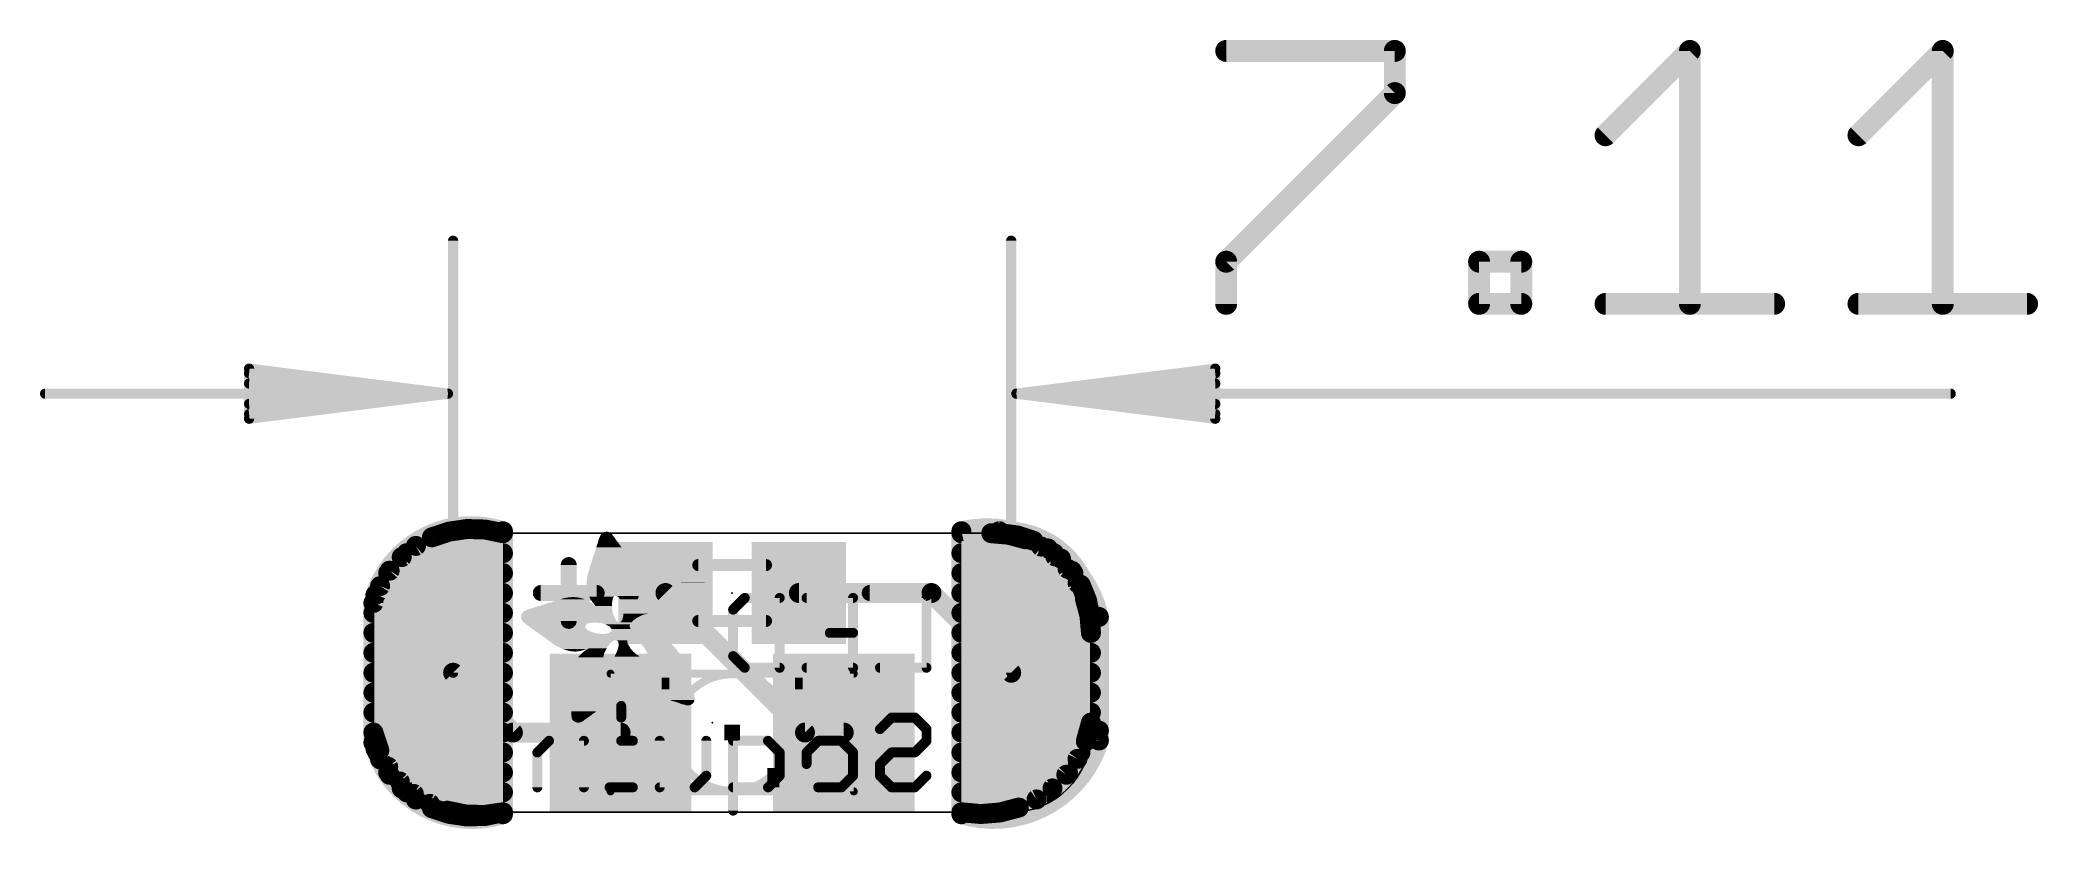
# Model space of a CAD drawing. Extents: x -8.8 to 16.6, y -2 to 8.1.
import ezdxf

# ---------------------------------------------------------------- set-up
doc = ezdxf.new("R2010")
doc.units = 0
for name, color, linetype in [('1', 12, 'CONTINUOUS'), ('16', 132, 'CONTINUOUS'), ('18', 110, 'CONTINUOUS'), ('20', 53, 'CONTINUOUS'), ('21', 40, 'CONTINUOUS'), ('22', 6, 'CONTINUOUS'), ('23', 53, 'CONTINUOUS'), ('24', 53, 'CONTINUOUS'), ('29', 253, 'CONTINUOUS'), ('30', 253, 'CONTINUOUS'), ('47', 253, 'CONTINUOUS'), ('51', 253, 'CONTINUOUS')]:
    doc.layers.add(name, color=color, linetype=linetype)

# ---------------------------------------------------------------- blocks, each defined once
blk = doc.blocks.new('RECT')
blk.add_solid([(-0.5, -0.5), (0.5, -0.5), (-0.5, 0.5), (0.5, 0.5)])
blk = doc.blocks.new('ROUNDV')
at = {"const_width": 0.5}
blk.add_lwpolyline([(0, -0.25, 1), (0, 0.25, 1), (0, -0.25)], format="xyb", dxfattribs=at)

msp = doc.modelspace()

# ---------------------------------------------------------------- linework, layer by layer
at = {"layer": '1'}
for points, const_width in [([(-2.921, 1.8034, 0.4144), (-4.5466, 0.9906)], 0.254), ([(-2.8575, 1.8034, 1), (-2.9845, 1.8034)], 0.127), ([(-2.9411, 1.7432, 1), (-2.9009, 1.8636)], 0.127), ([(2.921, 1.8669, 1), (2.921, 1.7399)], 0.127), ([(2.9845, 1.8034, 1), (2.8575, 1.8034)], 0.127), ([(4.572, 0.762, 0.4142), (3.4036, 1.8034)], 0.254), ([(3.4, 1.8668, 1), (3.4072, 1.74)], 0.127), ([(3.4036, 1.7399, 1), (3.4036, 1.8669)], 0.127), ([(-4.4831, 0.9906, 1), (-4.6101, 0.9906)], 0.127), ([(-4.6068, 1.0107, 1), (-4.4864, 0.9705)], 0.127), ([(-0.8051, 1.0609, 1), (-0.8949, 0.9711)], 0.127), ([(0.85, 1.0795, 1), (0.85, 0.9525)], 0.127), ([(2.5849, 1.0609, 1), (2.4951, 0.9711)], 0.127), ([(2.54, 0.9525, 1), (2.54, 1.0795)], 0.127), ([(4.6354, 0.7663, 1), (4.5086, 0.7577)], 0.127), ([(4.5086, 0.7584, 1), (4.6354, 0.7656)], 0.127), ([(-3.5111, 0.0449, 1), (-3.6009, -0.0449)], 0.127), ([(3.5111, -0.0449, 1), (3.6009, 0.0449)], 0.127), ([(-2.794, -0.6985, 1), (-2.794, -0.8255)], 0.127), ([(-2.8389, -0.8069, 1), (-2.7491, -0.7171)], 0.127), ([(-1.422, -0.8255, 1), (-1.422, -0.6985)], 0.127), ([(0.928, -0.6985, 1), (0.928, -0.8255)], 0.127), ([(0.8831, -0.8069, 1), (0.9729, -0.7171)], 0.127), ([(1.422, -0.8255, 1), (1.422, -0.6985)], 0.127), ([(2.921, -1.8034, 0.4144), (4.6736, -0.7366)], 0.254), ([(4.6102, -0.7409, 1), (4.737, -0.7323)], 0.127), ([(4.7353, -0.7516, 1), (4.6119, -0.7216)], 0.127), ([(-4.5466, -0.9652, 0.4142), (-2.921, -1.8034)], 0.254), ([(-4.4861, -0.9459, 1), (-4.6071, -0.9845)], 0.127), ([(-4.6101, -0.9652, 1), (-4.4831, -0.9652)], 0.127), ([(-2.9845, -1.8034, 1), (-2.8575, -1.8034)], 0.127), ([(-2.9017, -1.8639, 1), (-2.9403, -1.7429)], 0.127), ([(2.936, -1.7417, 1), (2.906, -1.8651)], 0.127), ([(2.8575, -1.8034, 1), (2.9845, -1.8034)], 0.127)]:
    msp.add_lwpolyline(points, format="xyb", dxfattribs=dict(at, const_width=const_width))
at = {"layer": '1', "const_width": 0.254}
for points in [[(-2.921, -1.8034), (-2.921, 1.8034)], [(3.4036, 1.8034), (2.921, 1.8034)], [(2.921, 1.8034), (2.921, -1.8034)], [(-4.5466, 0.9906), (-4.5466, -0.9652)], [(0.928, -0.762), (-0.85, 1.016)], [(0.85, 1.016), (2.54, 1.016)], [(2.54, 1.016), (3.556, 0)], [(4.6736, -0.7366), (4.572, 0.762)], [(-3.556, 0), (-2.794, -0.762)], [(-2.794, -0.762), (-1.422, -0.762)], [(1.422, -0.762), (0.928, -0.762)]]:
    msp.add_lwpolyline(points, dxfattribs=at)
at = {"layer": '16'}
for points, const_width in [([(-2.921, 1.8034, 0.4145), (-4.5466, 0.9906)], 0.254), ([(-2.8575, 1.8034, 1), (-2.9845, 1.8034)], 0.127), ([(-2.9411, 1.7432, 1), (-2.9009, 1.8636)], 0.127), ([(2.9066, 1.8653, 1), (2.9354, 1.7415)], 0.127), ([(4.6736, 0.7112, 0.4142), (2.921, 1.8034)], 0.254), ([(2.9845, 1.8034, 1), (2.8575, 1.8034)], 0.127), ([(-4.4831, 0.9906, 1), (-4.6101, 0.9906)], 0.127), ([(-4.6069, 1.0106, 1), (-4.4863, 0.9706)], 0.127), ([(4.7371, 0.7112, 1), (4.6101, 0.7112)], 0.127), ([(4.6117, 0.6968, 1), (4.7355, 0.7256)], 0.127), ([(2.921, -1.8034, 0.4144), (4.6736, -0.8636)], 0.254), ([(4.7344, -0.8819, 1), (4.6128, -0.8453)], 0.127), ([(-4.5466, -0.9652, 0.4142), (-2.921, -1.8034)], 0.254), ([(-4.4861, -0.9459, 1), (-4.6071, -0.9845)], 0.127), ([(-4.6101, -0.9652, 1), (-4.4831, -0.9652)], 0.127), ([(4.6101, -0.8636, 1), (4.7371, -0.8636)], 0.127), ([(-2.9845, -1.8034, 1), (-2.8575, -1.8034)], 0.127), ([(-2.9017, -1.8639, 1), (-2.9403, -1.7429)], 0.127), ([(2.9394, -1.7426, 1), (2.9026, -1.8642)], 0.127), ([(2.8575, -1.8034, 1), (2.9845, -1.8034)], 0.127)]:
    msp.add_lwpolyline(points, format="xyb", dxfattribs=dict(at, const_width=const_width))
at = {"layer": '16', "const_width": 0.254}
for points in [[(-2.921, -1.8034), (-2.921, 1.8034)], [(2.921, 1.8034), (2.921, -1.8034)], [(-4.5466, 0.9906), (-4.5466, -0.9652)], [(4.6736, -0.8636), (4.6736, 0.7112)]]:
    msp.add_lwpolyline(points, dxfattribs=at)
at = {"layer": '20'}
for p, q in [((-3.429, 1.778), (3.429, 1.778)), ((-4.572, -0.762), (-4.572, 0.762)), ((4.572, 0.762), (4.572, -0.762)), ((3.556, -1.778), (-3.302, -1.778))]:
    msp.add_line(p, q, dxfattribs=at)
for centre, radius, start, end in [((-3.4931, 0.6992), 1.0807, 86.5984, 176.6687), ((3.4925, 0.6985), 1.0814, 3.3665, 93.3665), ((-3.429, -0.635), 1.15, 186.3402, 276.3402), ((3.556, -0.762), 1.016, 270, 0)]:
    msp.add_arc(centre, radius, start, end, dxfattribs=at)
at = {"layer": '21', "const_width": 0.2032}
for points in [[(-2.0825, 1.3724), (-2.0825, 0.6606)], [(-2.4384, 1.0165), (-1.7266, 1.0165)], [(1.7526, 1.0165), (2.4644, 1.0165)]]:
    msp.add_lwpolyline(points, dxfattribs=at)
at = {"layer": '21', "const_width": 0.1016}
for points in [[(-2.0317, 1.3724, 1), (-2.1333, 1.3724)], [(-2.4384, 1.0673, 1), (-2.4384, 0.9657)], [(-1.7266, 0.9657, 1), (-1.7266, 1.0673)], [(1.7526, 1.0673, 1), (1.7526, 0.9657)], [(2.4644, 0.9657, 1), (2.4644, 1.0673)], [(-2.1333, 0.6606, 1), (-2.0317, 0.6606)], [(0.55, -0.262, 0.4424), (-0.55, -0.262)], [(-0.55, -1.262, 0.4424), (0.55, -1.262)]]:
    msp.add_lwpolyline(points, format="xyb", dxfattribs=at)
at = {"layer": '22', "const_width": 0.0635}
for points in [[(0.044, 0.805, 1), (-0.0195, 0.805)], [(-0.0102, 0.8274, 1), (0.0347, 0.7825)], [(0.1606, 0.985, 1), (0.1606, 0.9215)], [(0.183, 0.9308, 1), (0.1381, 0.9757)], [(0.6372, 0.9533, 1), (0.5737, 0.9533)], [(0.6055, 0.9215, 1), (0.6055, 0.985)], [(0.9478, 0.985, 1), (0.9478, 0.9215)], [(1.5727, 0.9533, 1), (1.5092, 0.9533)], [(1.541, 0.9215, 1), (1.541, 0.985)], [(2.5083, 0.9533, 1), (2.4447, 0.9533)], [(1.2444, 0.5401, 1), (1.2444, 0.4766)], [(1.541, 0.4766, 1), (1.541, 0.5401)], [(0.0347, 0.2342, 1), (-0.0102, 0.1893)], [(-0.0195, 0.2118, 1), (0.044, 0.2118)], [(0.1606, 0.0953, 1), (0.1606, 0.0318)], [(0.1381, 0.041, 1), (0.183, 0.086)], [(0.5737, 0.0635, 1), (0.6372, 0.0635)], [(0.6055, 0.0318, 1), (0.6055, 0.0953)], [(0.9478, 0.0953, 1), (0.9478, 0.0318)], [(1.5092, 0.0635, 1), (1.5727, 0.0635)], [(1.541, 0.0318, 1), (1.541, 0.0953)], [(1.8833, 0.0953, 1), (1.8833, 0.0318)], [(2.4447, 0.0635, 1), (2.5083, 0.0635)], [(2.4765, 0.0318, 1), (2.4765, 0.0953)], [(-1.3821, -0.4224, 1), (-1.4456, -0.4224)], [(2.0316, -0.539, 1), (2.0316, -0.6025)], [(2.0541, -0.5932, 1), (2.0092, -0.5483)], [(2.3507, -0.5483, 1), (2.3058, -0.5932)], [(2.3282, -0.6025, 1), (2.3282, -0.539)], [(-1.4456, -0.5707, 1), (-1.3821, -0.5707)], [(1.8609, -0.6966, 1), (1.9058, -0.7415)], [(2.5083, -0.719, 1), (2.4447, -0.719)], [(2.454, -0.7415, 1), (2.499, -0.6966)], [(-2.4507, -1.0156, 1), (-2.5142, -1.0156)], [(-2.5049, -0.9932, 1), (-2.46, -1.0381)], [(-2.3341, -0.8356, 1), (-2.3341, -0.8991)], [(-2.3117, -0.8898, 1), (-2.3566, -0.8449)], [(-1.8575, -0.8673, 1), (-1.921, -0.8673)], [(-1.8893, -0.8991, 1), (-1.8893, -0.8356)], [(-1.4139, -0.8356, 1), (-1.4139, -0.8991)], [(-1.3821, -0.8673, 1), (-1.4456, -0.8673)], [(-1.2656, -0.8991, 1), (-1.2656, -0.8356)], [(-0.8915, -0.8673, 1), (-0.955, -0.8673)], [(-0.2983, -0.8673, 1), (-0.3618, -0.8673)], [(0.044, -0.8673, 1), (-0.0195, -0.8673)], [(0.0123, -0.8356, 1), (0.0123, -0.8991)], [(0.4796, -0.8449, 1), (0.4347, -0.8898)], [(0.4572, -0.8991, 1), (0.4572, -0.8356)], [(0.6372, -1.0156, 1), (0.5737, -1.0156)], [(0.583, -1.0381, 1), (0.6279, -0.9932)], [(0.9796, -1.0156, 1), (0.9161, -1.0156)], [(0.9254, -0.9932, 1), (0.9703, -1.0381)], [(1.0961, -0.8356, 1), (1.0961, -0.8991)], [(1.1186, -0.8898, 1), (1.0737, -0.8449)], [(1.4151, -0.8449, 1), (1.3702, -0.8898)], [(1.3927, -0.8991, 1), (1.3927, -0.8356)], [(1.5727, -1.0156, 1), (1.5092, -1.0156)], [(1.5185, -1.0381, 1), (1.5634, -0.9932)], [(2.0316, -0.9839, 1), (2.0316, -1.0474)], [(2.0541, -1.0381, 1), (2.0092, -0.9932)], [(2.3058, -0.9932, 1), (2.3507, -1.0381)], [(2.3282, -1.0474, 1), (2.3282, -0.9839)], [(2.4447, -0.8673, 1), (2.5083, -0.8673)], [(2.499, -0.8898, 1), (2.454, -0.8449)], [(-0.3076, -1.3347, 1), (-0.3525, -1.2898)], [(0.6279, -1.3347, 1), (0.583, -1.2898)], [(0.9478, -1.1322, 1), (0.9478, -1.1957)], [(0.9161, -1.1639, 1), (0.9796, -1.1639)], [(1.5634, -1.3347, 1), (1.5185, -1.2898)], [(1.541, -1.1957, 1), (1.541, -1.1322)], [(1.9151, -1.1639, 1), (1.8516, -1.1639)], [(1.8609, -1.1415, 1), (1.9058, -1.1864)], [(1.9058, -1.2898, 1), (1.8609, -1.3347)], [(2.499, -1.3347, 1), (2.454, -1.2898)], [(-2.5142, -1.4605, 1), (-2.4507, -1.4605)], [(-1.921, -1.4605, 1), (-1.8575, -1.4605)], [(-1.5622, -1.4288, 1), (-1.5622, -1.4923)], [(-1.4456, -1.4605, 1), (-1.3821, -1.4605)], [(-1.2656, -1.4923, 1), (-1.2656, -1.4288)], [(-0.9232, -1.4288, 1), (-0.9232, -1.4923)], [(-0.955, -1.4605, 1), (-0.8915, -1.4605)], [(-0.5008, -1.438, 1), (-0.4559, -1.483)], [(-0.4783, -1.4923, 1), (-0.4783, -1.4288)], [(-0.3618, -1.3122, 1), (-0.2983, -1.3122)], [(0.0123, -1.4288, 1), (0.0123, -1.4923)], [(0.4347, -1.438, 1), (0.4796, -1.483)], [(0.4572, -1.4923, 1), (0.4572, -1.4288)], [(0.5737, -1.3122, 1), (0.6372, -1.3122)], [(1.0961, -1.4288, 1), (1.0961, -1.4923)], [(1.3702, -1.438, 1), (1.4151, -1.483)], [(1.3927, -1.4923, 1), (1.3927, -1.4288)], [(1.5092, -1.3122, 1), (1.5727, -1.3122)], [(1.8516, -1.3122, 1), (1.9151, -1.3122)], [(2.0316, -1.4288, 1), (2.0316, -1.4923)], [(2.0092, -1.483, 1), (2.0541, -1.438)], [(2.3058, -1.438, 1), (2.3507, -1.483)], [(2.3282, -1.4923, 1), (2.3282, -1.4288)], [(-0.0195, -1.7571, 1), (0.044, -1.7571)]]:
    msp.add_lwpolyline(points, format="xyb", dxfattribs=at)
at = {"layer": '22', "const_width": 0.127}
for points in [[(0.0123, 0.805), (0.1606, 0.9533)], [(0.0123, 0.2118), (0.0123, 0.805)], [(0.1606, 0.9533), (0.6055, 0.9533)], [(0.6055, 0.9533), (0.6055, 0.0635)], [(0.9478, 0.9533), (1.541, 0.9533)], [(1.541, 0.9533), (1.541, 0.0635)], [(2.4765, 0.9533), (2.4765, 0.0635)], [(1.541, 0.5084), (1.2444, 0.5084)], [(0.1606, 0.0635), (0.0123, 0.2118)], [(0.6055, 0.0635), (0.1606, 0.0635)], [(1.541, 0.0635), (0.9478, 0.0635)], [(2.4765, 0.0635), (1.8833, 0.0635)], [(-1.4139, -0.4224), (-1.4139, -0.5707)], [(1.8833, -0.719), (2.0316, -0.5707)], [(2.0316, -0.5707), (2.3282, -0.5707)], [(2.3282, -0.5707), (2.4765, -0.719)], [(2.4765, -0.719), (2.4765, -0.8673)], [(-2.3341, -0.8673), (-2.4824, -1.0156)], [(-2.4824, -1.0156), (-2.4824, -1.4605)], [(-1.8893, -0.8673), (-2.3341, -0.8673)], [(-1.8893, -1.4605), (-1.8893, -0.8673)], [(-1.2656, -0.8673), (-1.4139, -0.8673)], [(-1.4139, -0.8673), (-1.4139, -1.4605)], [(-0.9232, -1.4605), (-0.9232, -0.8673)], [(-0.3301, -0.8673), (-0.3301, -1.3122)], [(0.0123, -1.7571), (0.0123, -0.8673)], [(0.0123, -0.8673), (0.4572, -0.8673)], [(0.4572, -0.8673), (0.6055, -1.0156)], [(0.6055, -1.0156), (0.6055, -1.3122)], [(1.0961, -0.8673), (0.9478, -1.0156)], [(0.9478, -1.0156), (0.9478, -1.1639)], [(1.3927, -0.8673), (1.0961, -0.8673)], [(1.541, -1.0156), (1.3927, -0.8673)], [(1.541, -1.3122), (1.541, -1.0156)], [(2.0316, -1.0156), (1.8833, -1.1639)], [(2.3282, -1.0156), (2.0316, -1.0156)], [(2.4765, -0.8673), (2.3282, -1.0156)], [(-0.3301, -1.3122), (-0.4783, -1.4605)], [(0.6055, -1.3122), (0.4572, -1.4605)], [(0.9478, -1.1639), (1.541, -1.1639)], [(1.3927, -1.4605), (1.541, -1.3122)], [(1.8833, -1.1639), (1.8833, -1.3122)], [(1.8833, -1.3122), (2.0316, -1.4605)], [(2.3282, -1.4605), (2.4765, -1.3122)], [(-1.2656, -1.4605), (-1.5622, -1.4605)], [(-0.4783, -1.4605), (-0.9232, -1.4605)], [(0.4572, -1.4605), (0.0123, -1.4605)], [(1.0961, -1.4605), (1.3927, -1.4605)], [(2.0316, -1.4605), (2.3282, -1.4605)]]:
    msp.add_lwpolyline(points, dxfattribs=at)
at = {"layer": '23'}
for p in [(0, 1.016), (0, -0.762)]:
    msp.add_point(p, dxfattribs=at)
at = {"layer": '24'}
msp.add_point((-0.254, -0.635), dxfattribs=at)
at = {"layer": '29', "const_width": 0.254}
for points in [[(-3.8265, 1.7259), (-4.03, 1.6163)], [(-3.6071, 1.7984), (-3.8265, 1.7259)], [(-3.6688, 1.778), (-2.921, 1.778)], [(-3.3784, 1.8318), (-3.6071, 1.7984)], [(-3.1473, 1.8249), (-3.3784, 1.8318)], [(-2.921, 1.778), (-3.1473, 1.8249)], [(-2.921, -1.778), (-2.921, 1.778)], [(2.921, -1.778), (2.921, 1.778)], [(2.921, 1.778), (3.302, 1.778)], [(3.302, 1.778), (3.5225, 1.7587)], [(3.5225, 1.7587), (3.7364, 1.7014)], [(3.7364, 1.7014), (3.937, 1.6079)], [(-4.2114, 1.473), (-4.3651, 1.3004)], [(-4.03, 1.6163), (-4.2114, 1.473)], [(-4.1468, 1.524), (-2.921, 1.524)], [(2.921, 1.524), (4.0568, 1.524)], [(3.937, 1.6079), (4.1183, 1.4809)], [(4.1183, 1.4809), (4.2749, 1.3243)], [(-4.3651, 1.3004), (-4.4866, 1.1038)], [(-4.3839, 1.27), (-2.921, 1.27)], [(2.921, 1.27), (4.3129, 1.27)], [(4.2749, 1.3243), (4.4019, 1.143)], [(-4.4866, 1.1038), (-4.572, 0.889)], [(-4.5215, 1.016), (-2.921, 1.016)], [(2.921, 1.016), (4.4611, 1.016)], [(4.4019, 1.143), (4.4954, 0.9424)], [(4.4954, 0.9424), (4.5527, 0.7285)], [(-4.572, 0.889), (-4.572, -0.762)], [(-4.572, 0.762), (-2.921, 0.762)], [(2.921, 0.762), (4.5437, 0.762)], [(4.5527, 0.7285), (4.572, 0.508)], [(-4.572, 0.508), (-2.921, 0.508)], [(2.921, 0.508), (4.572, 0.508)], [(4.572, 0.508), (4.572, -0.635)], [(-4.572, 0.254), (-2.921, 0.254)], [(2.921, 0.254), (4.572, 0.254)], [(-4.572, 0), (-2.921, 0)], [(2.921, 0), (4.572, 0)], [(-4.572, -0.254), (-2.921, -0.254)], [(2.921, -0.254), (4.572, -0.254)], [(-4.572, -0.508), (-2.921, -0.508)], [(2.921, -0.508), (4.572, -0.508)], [(4.572, -0.635), (4.5067, -0.8737)], [(-4.572, -0.762), (-4.4966, -0.9887)], [(-4.572, -0.762), (-2.921, -0.762)], [(2.921, -0.762), (4.5372, -0.762)], [(4.5067, -0.8737), (4.4009, -1.0975)], [(-4.4966, -0.9887), (-4.383, -1.1989)], [(-4.4819, -1.016), (-2.921, -1.016)], [(2.921, -1.016), (4.4394, -1.016)], [(4.4009, -1.0975), (4.2578, -1.2995)], [(-4.383, -1.1989), (-4.2346, -1.3862)], [(-4.3267, -1.27), (-2.921, -1.27)], [(-4.2346, -1.3862), (-4.0559, -1.5449)], [(2.921, -1.27), (4.2787, -1.27)], [(4.2578, -1.2995), (4.0819, -1.4736)], [(-4.0794, -1.524), (-2.921, -1.524)], [(-4.0559, -1.5449), (-3.8524, -1.6701)], [(2.921, -1.524), (4.009, -1.524)], [(3.8784, -1.6144), (3.6535, -1.7178)], [(4.0819, -1.4736), (3.8784, -1.6144)], [(-3.8524, -1.6701), (-3.6303, -1.7581)], [(-3.6303, -1.7581), (-3.3962, -1.8062)], [(-3.5334, -1.778), (-2.921, -1.778)], [(-3.3962, -1.8062), (-3.1574, -1.8129)], [(-3.1574, -1.8129), (-2.921, -1.778)], [(3.1674, -1.8009), (2.921, -1.778)], [(2.921, -1.778), (3.4241, -1.778)], [(3.4141, -1.7806), (3.1674, -1.8009)], [(3.6535, -1.7178), (3.4141, -1.7806)]]:
    msp.add_lwpolyline(points, dxfattribs=at)
at = {"layer": '29', "const_width": 0.127}
for points in [[(-3.8464, 1.7861, 1), (-3.8066, 1.6656)], [(-3.7964, 1.6699, 1), (-3.8566, 1.7818)], [(-3.6688, 1.8415, 1), (-3.6688, 1.7145)], [(-3.6162, 1.8613, 1), (-3.5979, 1.7356)], [(-3.5871, 1.7381, 1), (-3.627, 1.8587)], [(-3.3765, 1.8952, 1), (-3.3802, 1.7683)], [(-3.3692, 1.7689, 1), (-3.3875, 1.8946)], [(-3.1344, 1.8871, 1), (-3.1602, 1.7627)], [(-3.1492, 1.7614, 1), (-3.1454, 1.8884)], [(-2.8575, 1.778, 1), (-2.9845, 1.778)], [(-2.9339, 1.7158, 1), (-2.9081, 1.8402)], [(-2.921, 1.7145, 1), (-2.921, 1.8415)], [(2.9845, 1.778, 1), (2.8575, 1.778)], [(2.921, 1.8415, 1), (2.921, 1.7145)], [(3.3075, 1.8413, 1), (3.2965, 1.7147)], [(3.302, 1.7145, 1), (3.302, 1.8415)], [(3.539, 1.82, 1), (3.5061, 1.6974)], [(3.517, 1.6954, 1), (3.5281, 1.822)], [(3.7632, 1.759, 1), (3.7095, 1.6439)], [(3.7199, 1.6401, 1), (3.7528, 1.7627)], [(-4.2508, 1.5228, 1), (-4.172, 1.4232)], [(-4.164, 1.4308, 1), (-4.2588, 1.5152)], [(-4.1468, 1.5875, 1), (-4.1468, 1.4605)], [(-4.0601, 1.6722, 1), (-3.9999, 1.5604)], [(-3.9907, 1.5664, 1), (-4.0694, 1.6661)], [(-2.921, 1.4605, 1), (-2.921, 1.5875)], [(2.921, 1.5875, 1), (2.921, 1.4605)], [(3.9734, 1.6599, 1), (3.9006, 1.5558)], [(3.9102, 1.5503, 1), (3.9638, 1.6654)], [(4.1632, 1.5258, 1), (4.0734, 1.436)], [(4.0568, 1.4605, 1), (4.0568, 1.5875)], [(4.0819, 1.4289, 1), (4.1548, 1.5329)], [(-4.3839, 1.3335, 1), (-4.3839, 1.2065)], [(-4.4126, 1.3427, 1), (-4.3177, 1.2582)], [(-4.3111, 1.2671, 1), (-4.4192, 1.3338)], [(-2.921, 1.2065, 1), (-2.921, 1.3335)], [(2.921, 1.3335, 1), (2.921, 1.2065)], [(4.3269, 1.3608, 1), (4.2229, 1.2879)], [(4.23, 1.2794, 1), (4.3198, 1.3692)], [(4.3129, 1.2065, 1), (4.3129, 1.3335)], [(-4.5215, 1.0795, 1), (-4.5215, 0.9525)], [(-4.5406, 1.1371, 1), (-4.4325, 1.0704)], [(-4.4276, 1.0803, 1), (-4.5456, 1.1272)], [(-2.921, 0.9525, 1), (-2.921, 1.0795)], [(2.921, 1.0795, 1), (2.921, 0.9525)], [(4.4594, 1.1698, 1), (4.3443, 1.1162)], [(4.3498, 1.1066, 1), (4.4539, 1.1794)], [(4.5567, 0.9588, 1), (4.4341, 0.9259)], [(4.4379, 0.9155, 1), (4.553, 0.9692)], [(4.4611, 0.9525, 1), (4.4611, 1.0795)], [(-4.5085, 0.889, 1), (-4.6355, 0.889)], [(-4.631, 0.9125, 1), (-4.513, 0.8655)], [(-4.572, 0.8255, 1), (-4.572, 0.6985)], [(-2.921, 0.6985, 1), (-2.921, 0.8255)], [(2.921, 0.8255, 1), (2.921, 0.6985)], [(4.616, 0.7341, 1), (4.4894, 0.723)], [(4.4914, 0.7121, 1), (4.614, 0.745)], [(4.5437, 0.6985, 1), (4.5437, 0.8255)], [(-4.572, 0.5715, 1), (-4.572, 0.4445)], [(-2.921, 0.4445, 1), (-2.921, 0.5715)], [(2.921, 0.5715, 1), (2.921, 0.4445)], [(4.6355, 0.508, 1), (4.5085, 0.508)], [(4.5087, 0.5025, 1), (4.6353, 0.5135)], [(4.572, 0.4445, 1), (4.572, 0.5715)], [(-4.572, 0.3175, 1), (-4.572, 0.1905)], [(-2.921, 0.1905, 1), (-2.921, 0.3175)], [(2.921, 0.3175, 1), (2.921, 0.1905)], [(4.572, 0.1905, 1), (4.572, 0.3175)], [(-4.572, 0.0635, 1), (-4.572, -0.0635)], [(-2.921, -0.0635, 1), (-2.921, 0.0635)], [(2.921, 0.0635, 1), (2.921, -0.0635)], [(4.572, -0.0635, 1), (4.572, 0.0635)], [(-4.572, -0.1905, 1), (-4.572, -0.3175)], [(-2.921, -0.3175, 1), (-2.921, -0.1905)], [(2.921, -0.1905, 1), (2.921, -0.3175)], [(4.572, -0.3175, 1), (4.572, -0.1905)], [(-4.572, -0.4445, 1), (-4.572, -0.5715)], [(-2.921, -0.5715, 1), (-2.921, -0.4445)], [(2.921, -0.4445, 1), (2.921, -0.5715)], [(4.6332, -0.6518, 1), (4.5108, -0.6182)], [(4.572, -0.5715, 1), (4.572, -0.4445)], [(-4.5117, -0.742, 1), (-4.6323, -0.782)], [(-4.572, -0.6985, 1), (-4.572, -0.8255)], [(-4.6355, -0.762, 1), (-4.5085, -0.762)], [(-2.921, -0.8255, 1), (-2.921, -0.6985)], [(2.921, -0.6985, 1), (2.921, -0.8255)], [(4.5641, -0.9009, 1), (4.4493, -0.8466)], [(4.5085, -0.635, 1), (4.6355, -0.635)], [(4.5372, -0.8255, 1), (4.5372, -0.6985)], [(-4.4407, -0.9585, 1), (-4.5525, -1.0189)], [(-4.5569, -1.0088, 1), (-4.4364, -0.9687)], [(-4.4819, -0.9525, 1), (-4.4819, -1.0795)], [(-2.921, -1.0795, 1), (-2.921, -0.9525)], [(2.921, -0.9525, 1), (2.921, -1.0795)], [(4.3435, -1.0703, 1), (4.4583, -1.1246)], [(4.4527, -1.1342, 1), (4.3491, -1.0608)], [(4.4394, -1.0795, 1), (4.4394, -0.9525)], [(4.4454, -0.857, 1), (4.5679, -0.8905)], [(-4.3332, -1.1595, 1), (-4.4328, -1.2384)], [(-4.4388, -1.2291, 1), (-4.3271, -1.1687)], [(-4.3267, -1.2065, 1), (-4.3267, -1.3335)], [(-4.1924, -1.3387, 1), (-4.2768, -1.4337)], [(-2.921, -1.3335, 1), (-2.921, -1.2065)], [(2.921, -1.2065, 1), (2.921, -1.3335)], [(4.206, -1.2628, 1), (4.3097, -1.3362)], [(4.3025, -1.3446, 1), (4.2132, -1.2543)], [(4.2787, -1.3335, 1), (4.2787, -1.2065)], [(-4.2844, -1.4256, 1), (-4.1848, -1.3468)], [(-4.0794, -1.4605, 1), (-4.0794, -1.5875)], [(-4.0227, -1.4908, 1), (-4.0892, -1.599)], [(-4.0981, -1.5924, 1), (-4.0138, -1.4974)], [(-2.921, -1.5875, 1), (-2.921, -1.4605)], [(2.921, -1.4605, 1), (2.921, -1.5875)], [(3.8423, -1.5622, 1), (3.9145, -1.6666)], [(3.9049, -1.6721, 1), (3.8519, -1.5567)], [(4.009, -1.5875, 1), (4.009, -1.4605)], [(4.0372, -1.4284, 1), (4.1266, -1.5187)], [(4.118, -1.5258, 1), (4.0458, -1.4213)], [(-3.8291, -1.6111, 1), (-3.8758, -1.7291)], [(-3.8857, -1.7242, 1), (-3.8192, -1.616)], [(-3.6175, -1.6959, 1), (-3.6431, -1.8203)], [(-3.6537, -1.8171, 1), (-3.6069, -1.6991)], [(-3.5334, -1.7145, 1), (-3.5334, -1.8415)], [(-3.3944, -1.7427, 1), (-3.398, -1.8696)], [(-3.409, -1.8684, 1), (-3.3835, -1.744)], [(-3.1667, -1.7501, 1), (-3.1481, -1.8757)], [(-3.1592, -1.8764, 1), (-3.1556, -1.7494)], [(-2.9845, -1.778, 1), (-2.8575, -1.778)], [(-2.9117, -1.8408, 1), (-2.9303, -1.7152)], [(-2.921, -1.8415, 1), (-2.921, -1.7145)], [(2.9269, -1.7148, 1), (2.9151, -1.8412)], [(2.921, -1.7145, 1), (2.921, -1.8415)], [(2.8575, -1.778, 1), (2.9845, -1.778)], [(3.1622, -1.7376, 1), (3.1726, -1.8642)], [(3.1616, -1.8641, 1), (3.1733, -1.7377)], [(3.398, -1.7192, 1), (3.4302, -1.842)], [(3.4193, -1.8439, 1), (3.4089, -1.7173)], [(3.4241, -1.8415, 1), (3.4241, -1.7145)], [(3.627, -1.6601, 1), (3.6801, -1.7755)], [(3.6696, -1.7793, 1), (3.6374, -1.6564)]]:
    msp.add_lwpolyline(points, format="xyb", dxfattribs=at)
at = {"layer": '30', "const_width": 0.254}
for points in [[(-3.8265, 1.7259), (-4.03, 1.6163)], [(-3.6071, 1.7984), (-3.8265, 1.7259)], [(-3.6688, 1.778), (-2.921, 1.778)], [(-3.3784, 1.8318), (-3.6071, 1.7984)], [(-3.1473, 1.8249), (-3.3784, 1.8318)], [(-2.921, 1.778), (-3.1473, 1.8249)], [(-2.921, -1.778), (-2.921, 1.778)], [(2.921, -1.778), (2.921, 1.778)], [(2.921, 1.778), (3.429, 1.778)], [(3.429, 1.778), (3.6375, 1.7486)], [(3.6375, 1.7486), (3.8378, 1.6835)], [(3.8378, 1.6835), (4.0237, 1.5846)], [(-4.2114, 1.473), (-4.3651, 1.3004)], [(-4.03, 1.6163), (-4.2114, 1.473)], [(-4.1468, 1.524), (-2.921, 1.524)], [(2.921, 1.524), (4.1013, 1.524)], [(4.0237, 1.5846), (4.1897, 1.4549)], [(4.1897, 1.4549), (4.3306, 1.2984)], [(-4.3651, 1.3004), (-4.4866, 1.1038)], [(-4.3839, 1.27), (-2.921, 1.27)], [(2.921, 1.27), (4.3483, 1.27)], [(4.3306, 1.2984), (4.4421, 1.1198)], [(-4.4866, 1.1038), (-4.572, 0.889)], [(-4.5215, 1.016), (-2.921, 1.016)], [(2.921, 1.016), (4.484, 1.016)], [(4.4421, 1.1198), (4.521, 0.9245)], [(4.521, 0.9245), (4.5647, 0.7185)], [(-4.572, 0.889), (-4.572, -0.889)], [(-4.572, 0.762), (-2.921, 0.762)], [(2.921, 0.762), (4.5555, 0.762)], [(4.5647, 0.7185), (4.572, 0.508)], [(-4.572, 0.508), (-2.921, 0.508)], [(2.921, 0.508), (4.572, 0.508)], [(4.572, 0.508), (4.572, -0.635)], [(-4.572, 0.254), (-2.921, 0.254)], [(2.921, 0.254), (4.572, 0.254)], [(-4.572, 0), (-2.921, 0)], [(2.921, 0), (4.572, 0)], [(-4.572, -0.254), (-2.921, -0.254)], [(2.921, -0.254), (4.572, -0.254)], [(-4.572, -0.508), (-2.921, -0.508)], [(2.921, -0.508), (4.572, -0.508)], [(4.572, -0.635), (4.5067, -0.8737)], [(-4.572, -0.762), (-2.921, -0.762)], [(-4.572, -0.889), (-4.4865, -1.1037)], [(2.921, -0.762), (4.5372, -0.762)], [(4.5067, -0.8737), (4.4009, -1.0975)], [(-4.5215, -1.016), (-2.921, -1.016)], [(-4.4865, -1.1037), (-4.3651, -1.3004)], [(2.921, -1.016), (4.4394, -1.016)], [(4.4009, -1.0975), (4.2578, -1.2995)], [(-4.3839, -1.27), (-2.921, -1.27)], [(-4.3651, -1.3004), (-4.2114, -1.473)], [(2.921, -1.27), (4.2787, -1.27)], [(4.2578, -1.2995), (4.0819, -1.4736)], [(-4.2114, -1.473), (-4.03, -1.6162)], [(-4.1467, -1.524), (-2.921, -1.524)], [(-4.03, -1.6162), (-3.8265, -1.7258)], [(2.921, -1.524), (4.009, -1.524)], [(3.8784, -1.6144), (3.6535, -1.7178)], [(4.0819, -1.4736), (3.8784, -1.6144)], [(-3.8265, -1.7258), (-3.607, -1.7984)], [(-3.6686, -1.778), (-2.921, -1.778)], [(-3.607, -1.7984), (-3.3783, -1.8317)], [(-3.3783, -1.8317), (-3.1473, -1.8249)], [(-3.1473, -1.8249), (-2.921, -1.778)], [(3.1674, -1.8009), (2.921, -1.778)], [(2.921, -1.778), (3.4241, -1.778)], [(3.4141, -1.7806), (3.1674, -1.8009)], [(3.6535, -1.7178), (3.4141, -1.7806)]]:
    msp.add_lwpolyline(points, dxfattribs=at)
at = {"layer": '30', "const_width": 0.127}
for points in [[(-3.8464, 1.7861, 1), (-3.8066, 1.6656)], [(-3.7964, 1.6699, 1), (-3.8566, 1.7818)], [(-3.6688, 1.8415, 1), (-3.6688, 1.7145)], [(-3.6162, 1.8613, 1), (-3.5979, 1.7356)], [(-3.5871, 1.7381, 1), (-3.627, 1.8587)], [(-3.3765, 1.8952, 1), (-3.3802, 1.7683)], [(-3.3692, 1.7689, 1), (-3.3875, 1.8946)], [(-3.1344, 1.8871, 1), (-3.1602, 1.7627)], [(-3.1492, 1.7614, 1), (-3.1454, 1.8884)], [(-2.8575, 1.778, 1), (-2.9845, 1.778)], [(-2.9339, 1.7158, 1), (-2.9081, 1.8402)], [(-2.921, 1.7145, 1), (-2.921, 1.8415)], [(2.9845, 1.778, 1), (2.8575, 1.778)], [(2.921, 1.8415, 1), (2.921, 1.7145)], [(3.4379, 1.8409, 1), (3.4201, 1.7151)], [(3.429, 1.7145, 1), (3.429, 1.8415)], [(3.6572, 1.809, 1), (3.6179, 1.6883)], [(3.6287, 1.6858, 1), (3.6464, 1.8115)], [(3.8676, 1.7396, 1), (3.808, 1.6275)], [(3.8182, 1.6231, 1), (3.8575, 1.7439)], [(-4.2508, 1.5228, 1), (-4.172, 1.4232)], [(-4.164, 1.4308, 1), (-4.2588, 1.5152)], [(-4.1468, 1.5875, 1), (-4.1468, 1.4605)], [(-4.0601, 1.6722, 1), (-3.9999, 1.5604)], [(-3.9907, 1.5664, 1), (-4.0694, 1.6661)], [(-2.921, 1.4605, 1), (-2.921, 1.5875)], [(2.921, 1.5875, 1), (2.921, 1.4605)], [(4.0628, 1.6346, 1), (3.9846, 1.5346)], [(3.9939, 1.5285, 1), (4.0536, 1.6407)], [(4.1013, 1.4605, 1), (4.1013, 1.5875)], [(4.2369, 1.4974, 1), (4.1425, 1.4124)], [(4.1506, 1.4049, 1), (4.2288, 1.5049)], [(-4.3839, 1.3335, 1), (-4.3839, 1.2065)], [(-4.4126, 1.3427, 1), (-4.3177, 1.2582)], [(-4.3111, 1.2671, 1), (-4.4192, 1.3338)], [(-2.921, 1.2065, 1), (-2.921, 1.3335)], [(2.921, 1.3335, 1), (2.921, 1.2065)], [(4.3844, 1.332, 1), (4.2767, 1.2647)], [(4.2834, 1.2559, 1), (4.3777, 1.3409)], [(4.3483, 1.2065, 1), (4.3483, 1.3335)], [(-4.5215, 1.0795, 1), (-4.5215, 0.9525)], [(-4.5406, 1.1371, 1), (-4.4325, 1.0704)], [(-4.4276, 1.0803, 1), (-4.5456, 1.1272)], [(-2.921, 0.9525, 1), (-2.921, 1.0795)], [(2.921, 1.0795, 1), (2.921, 0.9525)], [(4.501, 1.1435, 1), (4.3832, 1.096)], [(4.3883, 1.0861, 1), (4.496, 1.1534)], [(4.5831, 0.9377, 1), (4.4588, 0.9113)], [(4.484, 0.9525, 1), (4.484, 1.0795)], [(-4.5085, 0.889, 1), (-4.6355, 0.889)], [(-4.631, 0.9125, 1), (-4.513, 0.8655)], [(-4.572, 0.8255, 1), (-4.572, 0.6985)], [(-2.921, 0.6985, 1), (-2.921, 0.8255)], [(2.921, 0.8255, 1), (2.921, 0.6985)], [(4.4621, 0.9007, 1), (4.5798, 0.9483)], [(4.6282, 0.7207, 1), (4.5012, 0.7163)], [(4.5026, 0.7053, 1), (4.6268, 0.7317)], [(4.5555, 0.6985, 1), (4.5555, 0.8255)], [(-4.572, 0.5715, 1), (-4.572, 0.4445)], [(-2.921, 0.4445, 1), (-2.921, 0.5715)], [(2.921, 0.5715, 1), (2.921, 0.4445)], [(4.6355, 0.508, 1), (4.5085, 0.508)], [(4.5085, 0.5058, 1), (4.6355, 0.5102)], [(4.572, 0.4445, 1), (4.572, 0.5715)], [(-4.572, 0.3175, 1), (-4.572, 0.1905)], [(-2.921, 0.1905, 1), (-2.921, 0.3175)], [(2.921, 0.3175, 1), (2.921, 0.1905)], [(4.572, 0.1905, 1), (4.572, 0.3175)], [(-4.572, 0.0635, 1), (-4.572, -0.0635)], [(-2.921, -0.0635, 1), (-2.921, 0.0635)], [(2.921, 0.0635, 1), (2.921, -0.0635)], [(4.572, -0.0635, 1), (4.572, 0.0635)], [(-4.572, -0.1905, 1), (-4.572, -0.3175)], [(-2.921, -0.3175, 1), (-2.921, -0.1905)], [(2.921, -0.1905, 1), (2.921, -0.3175)], [(4.572, -0.3175, 1), (4.572, -0.1905)], [(-4.572, -0.4445, 1), (-4.572, -0.5715)], [(-2.921, -0.5715, 1), (-2.921, -0.4445)], [(2.921, -0.4445, 1), (2.921, -0.5715)], [(4.6332, -0.6518, 1), (4.5108, -0.6182)], [(4.572, -0.5715, 1), (4.572, -0.4445)], [(-4.572, -0.6985, 1), (-4.572, -0.8255)], [(-4.513, -0.8655, 1), (-4.631, -0.9125)], [(-2.921, -0.8255, 1), (-2.921, -0.6985)], [(2.921, -0.6985, 1), (2.921, -0.8255)], [(4.5641, -0.9009, 1), (4.4493, -0.8466)], [(4.5085, -0.635, 1), (4.6355, -0.635)], [(4.5372, -0.8255, 1), (4.5372, -0.6985)], [(-4.6355, -0.889, 1), (-4.5085, -0.889)], [(-4.5215, -0.9525, 1), (-4.5215, -1.0795)], [(-4.4325, -1.0704, 1), (-4.5406, -1.1371)], [(-4.5455, -1.1272, 1), (-4.4275, -1.0803)], [(-2.921, -1.0795, 1), (-2.921, -0.9525)], [(2.921, -0.9525, 1), (2.921, -1.0795)], [(4.3435, -1.0703, 1), (4.4583, -1.1246)], [(4.4527, -1.1342, 1), (4.3491, -1.0608)], [(4.4394, -1.0795, 1), (4.4394, -0.9525)], [(4.4454, -0.857, 1), (4.5679, -0.8905)], [(-4.3839, -1.2065, 1), (-4.3839, -1.3335)], [(-4.3177, -1.2581, 1), (-4.4125, -1.3426)], [(-4.4191, -1.3338, 1), (-4.3111, -1.267)], [(-2.921, -1.3335, 1), (-2.921, -1.2065)], [(2.921, -1.2065, 1), (2.921, -1.3335)], [(4.206, -1.2628, 1), (4.3097, -1.3362)], [(4.3025, -1.3446, 1), (4.2132, -1.2543)], [(4.2787, -1.3335, 1), (4.2787, -1.2065)], [(-4.172, -1.4231, 1), (-4.2507, -1.5228)], [(-4.2588, -1.5152, 1), (-4.1639, -1.4307)], [(-4.1467, -1.4605, 1), (-4.1467, -1.5875)], [(-3.9999, -1.5603, 1), (-4.0601, -1.6721)], [(-4.0693, -1.666, 1), (-3.9906, -1.5664)], [(-2.921, -1.5875, 1), (-2.921, -1.4605)], [(2.921, -1.4605, 1), (2.921, -1.5875)], [(3.8423, -1.5622, 1), (3.9145, -1.6666)], [(3.9049, -1.6721, 1), (3.8519, -1.5567)], [(4.009, -1.5875, 1), (4.009, -1.4605)], [(4.0372, -1.4284, 1), (4.1266, -1.5187)], [(4.118, -1.5258, 1), (4.0458, -1.4213)], [(-3.8065, -1.6655, 1), (-3.8464, -1.7861)], [(-3.8566, -1.7817, 1), (-3.7964, -1.6699)], [(-3.6686, -1.7145, 1), (-3.6686, -1.8415)], [(-3.5979, -1.7355, 1), (-3.6162, -1.8612)], [(-3.627, -1.8586, 1), (-3.5871, -1.7381)], [(-3.3802, -1.7682, 1), (-3.3765, -1.8952)], [(-3.3875, -1.8946, 1), (-3.3692, -1.7689)], [(-3.1602, -1.7627, 1), (-3.1344, -1.887)], [(-3.1454, -1.8883, 1), (-3.1492, -1.7614)], [(-2.9845, -1.778, 1), (-2.8575, -1.778)], [(-2.9081, -1.8402, 1), (-2.9339, -1.7158)], [(-2.921, -1.8415, 1), (-2.921, -1.7145)], [(2.9269, -1.7148, 1), (2.9151, -1.8412)], [(2.921, -1.7145, 1), (2.921, -1.8415)], [(2.8575, -1.778, 1), (2.9845, -1.778)], [(3.1622, -1.7376, 1), (3.1726, -1.8642)], [(3.1616, -1.8641, 1), (3.1733, -1.7377)], [(3.398, -1.7192, 1), (3.4302, -1.842)], [(3.4193, -1.8439, 1), (3.4089, -1.7173)], [(3.4241, -1.8415, 1), (3.4241, -1.7145)], [(3.627, -1.6601, 1), (3.6801, -1.7755)], [(3.6696, -1.7793, 1), (3.6374, -1.6564)]]:
    msp.add_lwpolyline(points, format="xyb", dxfattribs=at)
at = {"layer": '47'}
for points, const_width in [([(6.2957, 7.9241), (8.4446, 7.9241)], 0.2794), ([(8.4446, 7.9241), (8.4446, 7.3868)], 0.2794), ([(11.1298, 6.8496), (12.2043, 7.9241)], 0.2794), ([(12.2043, 7.9241), (12.2043, 4.7007)], 0.2794), ([(14.3526, 6.8496), (15.427, 7.9241)], 0.2794), ([(15.427, 7.9241), (15.427, 4.7007)], 0.2794), ([(8.4446, 7.3868), (6.2957, 5.2379)], 0.2794), ([(-3.556, 0), (-3.556, 5.506)], 0.13), ([(3.556, 0), (3.556, 5.506)], 0.13), ([(6.2957, 5.2379), (6.2957, 4.7007)], 0.2794), ([(9.5185, 4.7007), (9.5185, 5.2379)], 0.2794), ([(9.5185, 5.2379), (10.0557, 5.2379)], 0.2794), ([(10.0557, 5.2379), (10.0557, 4.7007)], 0.2794), ([(10.0557, 4.7007), (9.5185, 4.7007)], 0.2794), ([(11.1298, 4.7007), (13.2787, 4.7007)], 0.2794), ([(14.3526, 4.7007), (16.5015, 4.7007)], 0.2794), ([(-3.621, 3.556), (-6.156, 3.8752)], 0.13), ([(-6.156, 3.8752), (-6.156, 3.2368)], 0.13), ([(-3.621, 3.556), (-6.156, 3.816)], 0.13), ([(3.621, 3.556), (6.156, 3.8752)], 0.13), ([(3.621, 3.556), (6.156, 3.816)], 0.13), ([(6.156, 3.8752), (6.156, 3.2368)], 0.13), ([(-3.621, 3.556), (-8.756, 3.556)], 0.13), ([(-3.621, 3.556), (-6.156, 3.686)], 0.13), ([(-6.156, 3.2368), (-3.621, 3.556)], 0.13), ([(-6.156, 3.426), (-3.621, 3.556)], 0.13), ([(-6.156, 3.296), (-3.621, 3.556)], 0.13), ([(3.621, 3.556), (6.156, 3.686)], 0.13), ([(3.621, 3.556), (15.5282, 3.556)], 0.13), ([(6.156, 3.2368), (3.621, 3.556)], 0.13), ([(6.156, 3.426), (3.621, 3.556)], 0.13), ([(6.156, 3.296), (3.621, 3.556)], 0.13)]:
    msp.add_lwpolyline(points, dxfattribs=dict(at, const_width=const_width))
for points, const_width in [([(6.2957, 7.9939, 1), (6.2957, 7.8542)], 0.1397), ([(8.5145, 7.9241, 1), (8.3748, 7.9241)], 0.1397), ([(8.4446, 7.8542, 1), (8.4446, 7.9939)], 0.1397), ([(12.2741, 7.9241, 1), (12.1344, 7.9241)], 0.1397), ([(12.2537, 7.8747, 1), (12.1549, 7.9734)], 0.1397), ([(15.4969, 7.9241, 1), (15.3572, 7.9241)], 0.1397), ([(15.4764, 7.8747, 1), (15.3776, 7.9734)], 0.1397), ([(8.3748, 7.3868, 1), (8.5145, 7.3868)], 0.1397), ([(8.494, 7.3374, 1), (8.3952, 7.4362)], 0.1397), ([(11.0804, 6.899, 1), (11.1792, 6.8002)], 0.1397), ([(14.3032, 6.899, 1), (14.402, 6.8002)], 0.1397), ([(-3.5235, 5.506, 1), (-3.5885, 5.506)], 0.065), ([(3.5885, 5.506, 1), (3.5235, 5.506)], 0.065), ([(6.2463, 5.2873, 1), (6.3451, 5.1885)], 0.1397), ([(6.3655, 5.2379, 1), (6.2259, 5.2379)], 0.1397), ([(9.5185, 5.3078, 1), (9.5185, 5.1681)], 0.1397), ([(9.5883, 5.2379, 1), (9.4486, 5.2379)], 0.1397), ([(10.1255, 5.2379, 1), (9.9858, 5.2379)], 0.1397), ([(10.0557, 5.1681, 1), (10.0557, 5.3078)], 0.1397), ([(9.5185, 4.7706, 1), (9.5185, 4.6309)], 0.1397), ([(10.0557, 4.6309, 1), (10.0557, 4.7706)], 0.1397), ([(11.1298, 4.7706, 1), (11.1298, 4.6309)], 0.1397), ([(13.2787, 4.6309, 1), (13.2787, 4.7706)], 0.1397), ([(14.3526, 4.7706, 1), (14.3526, 4.6309)], 0.1397), ([(16.5015, 4.6309, 1), (16.5015, 4.7706)], 0.1397), ([(6.2259, 4.7007, 1), (6.3655, 4.7007)], 0.1397), ([(9.4486, 4.7007, 1), (9.5883, 4.7007)], 0.1397), ([(9.9858, 4.7007, 1), (10.1255, 4.7007)], 0.1397), ([(12.1344, 4.7007, 1), (12.2741, 4.7007)], 0.1397), ([(15.3572, 4.7007, 1), (15.4969, 4.7007)], 0.1397), ([(-6.1519, 3.9075, 1), (-6.1601, 3.843)], 0.065), ([(-6.1235, 3.8752, 1), (-6.1885, 3.8752)], 0.065), ([(-6.1527, 3.8483, 1), (-6.1593, 3.7837)], 0.065), ([(6.1885, 3.8752, 1), (6.1235, 3.8752)], 0.065), ([(6.1601, 3.843, 1), (6.1519, 3.9075)], 0.065), ([(6.1593, 3.7837, 1), (6.1527, 3.8483)], 0.065), ([(-8.756, 3.5885, 1), (-8.756, 3.5235)], 0.065), ([(-6.1543, 3.7185, 1), (-6.1577, 3.6535)], 0.065), ([(-3.6169, 3.5238, 1), (-3.6251, 3.5882)], 0.065), ([(-3.6251, 3.5238, 1), (-3.6169, 3.5882)], 0.065), ([(-3.6177, 3.5237, 1), (-3.6243, 3.5883)], 0.065), ([(-3.6243, 3.5237, 1), (-3.6177, 3.5883)], 0.065), ([(-3.6227, 3.5235, 1), (-3.6193, 3.5885)], 0.065), ([(-3.6193, 3.5235, 1), (-3.6227, 3.5885)], 0.065), ([(-3.621, 3.5235, 1), (-3.621, 3.5885)], 0.065), ([(3.621, 3.5885, 1), (3.621, 3.5235)], 0.065), ([(3.6251, 3.5882, 1), (3.6169, 3.5238)], 0.065), ([(3.6193, 3.5885, 1), (3.6227, 3.5235)], 0.065), ([(3.6227, 3.5885, 1), (3.6193, 3.5235)], 0.065), ([(3.6243, 3.5883, 1), (3.6177, 3.5237)], 0.065), ([(3.6177, 3.5883, 1), (3.6243, 3.5237)], 0.065), ([(3.6169, 3.5882, 1), (3.6251, 3.5238)], 0.065), ([(6.1577, 3.6535, 1), (6.1543, 3.7185)], 0.065), ([(15.5282, 3.5235, 1), (15.5282, 3.5885)], 0.065), ([(-6.1577, 3.4585, 1), (-6.1543, 3.3935)], 0.065), ([(-6.1593, 3.3283, 1), (-6.1527, 3.2637)], 0.065), ([(6.1527, 3.2637, 1), (6.1593, 3.3283)], 0.065), ([(6.1543, 3.3935, 1), (6.1577, 3.4585)], 0.065), ([(-6.1601, 3.269, 1), (-6.1519, 3.2045)], 0.065), ([(-6.1885, 3.2368, 1), (-6.1235, 3.2368)], 0.065), ([(6.1235, 3.2368, 1), (6.1885, 3.2368)], 0.065), ([(6.1519, 3.2045, 1), (6.1601, 3.269)], 0.065), ([(-3.5885, 0, 1), (-3.5235, 0)], 0.065), ([(3.5235, 0, 1), (3.5885, 0)], 0.065)]:
    msp.add_lwpolyline(points, format="xyb", dxfattribs=dict(at, const_width=const_width))
at = {"layer": '51'}
for points, const_width in [([(0.432, 1.372), (-0.432, 1.372)], 0.1524), ([(-0.432, 0.66), (0.432, 0.66)], 0.1524), ([(-1.55, -1.512), (-1.55, -0.012)], 0.1016), ([(-1.55, -0.012), (1.55, -0.012)], 0.1016), ([(1.55, -0.012), (1.55, -1.512)], 0.1016), ([(1.55, -1.512), (-1.55, -1.512)], 0.1016)]:
    msp.add_lwpolyline(points, dxfattribs=dict(at, const_width=const_width))
for points, const_width in [([(-0.432, 1.4101, 1), (-0.432, 1.3339)], 0.0762), ([(0.432, 1.3339, 1), (0.432, 1.4101)], 0.0762), ([(-0.432, 0.6981, 1), (-0.432, 0.6219)], 0.0762), ([(0.432, 0.6219, 1), (0.432, 0.6981)], 0.0762), ([(-1.5246, -0.012, 1), (-1.5754, -0.012)], 0.0508), ([(-1.55, 0.0134, 1), (-1.55, -0.0374)], 0.0508), ([(1.5754, -0.012, 1), (1.5246, -0.012)], 0.0508), ([(1.55, -0.0374, 1), (1.55, 0.0134)], 0.0508), ([(-0.55, -0.262, 0.3866), (-0.55, -1.262)], 0.1016), ([(0.55, -1.262, 0.3866), (0.55, -0.262)], 0.1016), ([(-1.55, -1.4866, 1), (-1.55, -1.5374)], 0.0508), ([(-1.5754, -1.512, 1), (-1.5246, -1.512)], 0.0508), ([(1.5246, -1.512, 1), (1.5754, -1.512)], 0.0508), ([(1.55, -1.5374, 1), (1.55, -1.4866)], 0.0508)]:
    msp.add_lwpolyline(points, format="xyb", dxfattribs=dict(at, const_width=const_width))

# ---------------------------------------------------------------- block references
at = {"layer": '1', "yscale": 1.1, "rotation": 180}
for p in [(-0.85, 1.016), (0.85, 1.016)]:
    msp.add_blockref('RECT', p, dxfattribs=at)
at = {"layer": '1', "xscale": 1.6, "yscale": 1.803}
for p in [(-1.422, -0.762), (1.422, -0.762)]:
    msp.add_blockref('RECT', p, dxfattribs=at)
at = {"layer": '18', "xscale": 1.5, "yscale": 1.5}
for p in [(-3.556, 0), (-3.556, 0), (3.556, 0), (3.556, 0)]:
    msp.add_blockref('ROUNDV', p, dxfattribs=at)
at = {"layer": '21'}
for p, xscale, yscale in [((0, -0.762), 0.2, 0.2), ((0.525, -1.337), 0.15, 0.25)]:
    msp.add_blockref('RECT', p, dxfattribs=dict(at, xscale=xscale, yscale=yscale))
at = {"layer": '22', "rotation": 180}
for p, xscale, yscale in [((-1.6028, 1.7805), 0.1029, 0.0038), ((-1.6009, 1.7844), 0.0915, 0.0039), ((-1.6008, 1.7882), 0.0762, 0.0038), ((-1.6009, 1.792), 0.0609, 0.0038), ((-1.5971, 1.7958), 0.0305, 0.0038), ((-1.5589, 1.5329), 0.3886, 0.0038), ((-1.557, 1.5291), 0.3924, 0.0038), ((-1.5627, 1.5481), 0.3734, 0.0038), ((-1.5608, 1.5443), 0.3772, 0.0038), ((-1.5589, 1.5405), 0.381, 0.0038), ((-1.5589, 1.5367), 0.381, 0.0038), ((-1.5647, 1.5596), 0.3619, 0.0038), ((-1.5628, 1.5557), 0.3657, 0.0039), ((-1.5608, 1.5519), 0.3696, 0.0038), ((-1.5666, 1.571), 0.3505, 0.0038), ((-1.5647, 1.5672), 0.3543, 0.0038), ((-1.5647, 1.5634), 0.3543, 0.0038), ((-1.5685, 1.5824), 0.3391, 0.0038), ((-1.5666, 1.5786), 0.3429, 0.0038), ((-1.5666, 1.5748), 0.3429, 0.0038), ((-1.5704, 1.5938), 0.3277, 0.0039), ((-1.5704, 1.59), 0.3277, 0.0038), ((-1.5685, 1.5862), 0.3315, 0.0038), ((-1.5723, 1.6053), 0.3163, 0.0038), ((-1.5723, 1.6015), 0.3163, 0.0038), ((-1.5704, 1.5977), 0.3201, 0.0038), ((-1.5761, 1.6167), 0.301, 0.0038), ((-1.5742, 1.6129), 0.3048, 0.0038), ((-1.5723, 1.6091), 0.3086, 0.0038), ((-1.578, 1.6281), 0.2896, 0.0038), ((-1.5761, 1.6243), 0.2934, 0.0038), ((-1.5742, 1.6205), 0.2972, 0.0038), ((-1.5798, 1.6396), 0.2781, 0.0038), ((-1.578, 1.6358), 0.2819, 0.0038), ((-1.5761, 1.632), 0.2857, 0.0039), ((-1.5837, 1.6548), 0.2629, 0.0038), ((-1.5817, 1.651), 0.2667, 0.0038), ((-1.5798, 1.6472), 0.2705, 0.0038), ((-1.5798, 1.6434), 0.2705, 0.0038), ((-1.5856, 1.6662), 0.2514, 0.0038), ((-1.5837, 1.6624), 0.2552, 0.0038), ((-1.5817, 1.6586), 0.2591, 0.0038), ((-1.5875, 1.6777), 0.24, 0.0038), ((-1.5856, 1.6739), 0.2438, 0.0038), ((-1.5856, 1.6701), 0.2438, 0.0039), ((-1.5894, 1.6891), 0.2286, 0.0038), ((-1.5894, 1.6853), 0.2286, 0.0038), ((-1.5875, 1.6815), 0.2324, 0.0038), ((-1.5913, 1.7005), 0.2172, 0.0038), ((-1.5913, 1.6967), 0.2172, 0.0038), ((-1.5894, 1.6929), 0.221, 0.0038), ((-1.5952, 1.712), 0.2019, 0.0038), ((-1.5932, 1.7082), 0.2058, 0.0039), ((-1.5913, 1.7043), 0.2096, 0.0038), ((-1.5971, 1.7234), 0.1905, 0.0038), ((-1.5952, 1.7196), 0.1943, 0.0038), ((-1.5933, 1.7158), 0.1981, 0.0038), ((-1.5971, 1.731), 0.1829, 0.0038), ((-1.5952, 1.7272), 0.1867, 0.0038), ((-1.599, 1.7424), 0.1715, 0.0038), ((-1.599, 1.7386), 0.1715, 0.0038), ((-1.5971, 1.7348), 0.1753, 0.0038), ((-1.6008, 1.7501), 0.16, 0.0038), ((-1.5989, 1.7463), 0.1638, 0.0039), ((-1.6008, 1.7539), 0.1524, 0.0038), ((-1.6008, 1.7615), 0.1448, 0.0038), ((-1.6008, 1.7577), 0.1448, 0.0038), ((-1.6009, 1.7653), 0.1371, 0.0038), ((-1.6009, 1.7691), 0.1295, 0.0038), ((-1.6009, 1.7729), 0.1219, 0.0038), ((-1.6009, 1.7767), 0.1143, 0.0038), ((-1.517, 1.2852), 0.6324, 0.0038), ((-1.517, 1.2814), 0.6324, 0.0038), ((-1.517, 1.2776), 0.6324, 0.0038), ((-1.5151, 1.2738), 0.6362, 0.0038), ((-1.5189, 1.2967), 0.621, 0.0038), ((-1.517, 1.2929), 0.6248, 0.0038), ((-1.517, 1.2891), 0.6248, 0.0039), ((-1.5189, 1.3081), 0.6134, 0.0038), ((-1.5189, 1.3043), 0.6134, 0.0038), ((-1.517, 1.3005), 0.6172, 0.0038), ((-1.5208, 1.3195), 0.602, 0.0038), ((-1.5189, 1.3157), 0.6058, 0.0038), ((-1.5189, 1.3119), 0.6058, 0.0038), ((-1.5208, 1.331), 0.5944, 0.0038), ((-1.5208, 1.3272), 0.5944, 0.0039), ((-1.5189, 1.3233), 0.5982, 0.0038), ((-1.5228, 1.3462), 0.5829, 0.0038), ((-1.5228, 1.3424), 0.5829, 0.0038), ((-1.5209, 1.3386), 0.5867, 0.0038), ((-1.5209, 1.3348), 0.5867, 0.0038), ((-1.5247, 1.3576), 0.5715, 0.0038), ((-1.5247, 1.3538), 0.5715, 0.0038), ((-1.5228, 1.35), 0.5753, 0.0038), ((-1.5266, 1.3691), 0.5601, 0.0038), ((-1.5247, 1.3653), 0.5639, 0.0039), ((-1.5247, 1.3614), 0.5639, 0.0038), ((-1.5285, 1.3805), 0.5487, 0.0038), ((-1.5266, 1.3767), 0.5525, 0.0038), ((-1.5266, 1.3729), 0.5525, 0.0038), ((-1.5304, 1.3919), 0.5373, 0.0038), ((-1.5285, 1.3881), 0.5411, 0.0038), ((-1.5285, 1.3843), 0.5411, 0.0038), ((-1.5323, 1.4034), 0.5257, 0.0039), ((-1.5323, 1.3995), 0.5257, 0.0038), ((-1.5304, 1.3957), 0.5295, 0.0038), ((-1.5361, 1.4148), 0.5105, 0.0038), ((-1.5342, 1.411), 0.5143, 0.0038), ((-1.5323, 1.4072), 0.5181, 0.0038), ((-1.538, 1.4262), 0.4991, 0.0038), ((-1.5361, 1.4224), 0.5029, 0.0038), ((-1.5342, 1.4186), 0.5067, 0.0038), ((-1.5399, 1.4376), 0.4877, 0.0038), ((-1.538, 1.4338), 0.4915, 0.0038), ((-1.5361, 1.43), 0.4953, 0.0038), ((-1.5399, 1.4453), 0.4801, 0.0038), ((-1.5399, 1.4415), 0.4801, 0.0039), ((-1.5437, 1.4529), 0.4724, 0.0038), ((-1.5418, 1.4491), 0.4762, 0.0038), ((-1.5456, 1.4643), 0.461, 0.0038), ((-1.5437, 1.4605), 0.4648, 0.0038), ((-1.5418, 1.4567), 0.4686, 0.0038), ((-1.5475, 1.4757), 0.4496, 0.0038), ((-1.5456, 1.4719), 0.4534, 0.0038), ((-1.5456, 1.4681), 0.4534, 0.0038), ((-1.5494, 1.4872), 0.4382, 0.0038), ((-1.5475, 1.4834), 0.442, 0.0038), ((-1.5475, 1.4796), 0.442, 0.0039), ((-1.5513, 1.4986), 0.4268, 0.0038), ((-1.5513, 1.4948), 0.4268, 0.0038), ((-1.5494, 1.491), 0.4306, 0.0038), ((-1.5533, 1.51), 0.4153, 0.0038), ((-1.5533, 1.5062), 0.4153, 0.0038), ((-1.5514, 1.5024), 0.4191, 0.0038), ((-1.557, 1.5215), 0.4, 0.0038), ((-1.5551, 1.5177), 0.4038, 0.0039), ((-1.5532, 1.5138), 0.4076, 0.0038), ((-1.5551, 1.5253), 0.3962, 0.0038), ((-1.5113, 1.1862), 0.682, 0.0038), ((-1.5113, 1.1824), 0.682, 0.0038), ((-1.5113, 1.1786), 0.682, 0.0038), ((-1.5113, 1.1747), 0.682, 0.0039), ((-1.5094, 1.1709), 0.6858, 0.0038), ((-1.5094, 1.1671), 0.6858, 0.0038), ((-1.5094, 1.1633), 0.6858, 0.0038), ((-1.5094, 1.1595), 0.6858, 0.0038), ((-1.5094, 1.1557), 0.6858, 0.0038), ((-1.5094, 1.1519), 0.6858, 0.0038), ((-1.5094, 1.1481), 0.6858, 0.0038), ((-1.5075, 1.1443), 0.6896, 0.0038), ((-1.5075, 1.1405), 0.6896, 0.0038), ((-1.5075, 1.1367), 0.6896, 0.0039), ((-1.5075, 1.1328), 0.6896, 0.0038), ((-1.5075, 1.129), 0.6896, 0.0038), ((-1.5075, 1.1252), 0.6896, 0.0038), ((-1.5075, 1.1214), 0.6896, 0.0038), ((-1.5075, 1.1176), 0.6896, 0.0038), ((-1.5075, 1.1138), 0.6896, 0.0038), ((-1.5075, 1.11), 0.6896, 0.0038), ((-1.5075, 1.1062), 0.6896, 0.0038), ((-1.5075, 1.1024), 0.6896, 0.0038), ((-1.5075, 1.0986), 0.6896, 0.0039), ((-1.5075, 1.0947), 0.6896, 0.0038), ((-1.5075, 1.0909), 0.6896, 0.0038), ((-1.5075, 1.0871), 0.6896, 0.0038), ((-1.5075, 1.0833), 0.6896, 0.0038), ((-1.5075, 1.0795), 0.6896, 0.0038), ((-1.5132, 1.2167), 0.6706, 0.0038), ((-1.5132, 1.2128), 0.6706, 0.0039), ((-1.5132, 1.209), 0.6706, 0.0038), ((-1.5113, 1.2052), 0.6744, 0.0038), ((-1.5113, 1.2014), 0.6744, 0.0038), ((-1.5113, 1.1976), 0.6744, 0.0038), ((-1.5113, 1.1938), 0.6744, 0.0038), ((-1.5094, 1.19), 0.6782, 0.0038), ((-1.5056, 1.0757), 0.6858, 0.0038), ((-1.5075, 1.0719), 0.682, 0.0038), ((-1.5075, 1.0681), 0.682, 0.0038), ((-1.5075, 1.0643), 0.682, 0.0038), ((-1.5075, 1.0605), 0.682, 0.0039), ((-1.5075, 1.0566), 0.682, 0.0038), ((-1.5151, 1.2357), 0.6592, 0.0038), ((-1.5132, 1.2319), 0.663, 0.0038), ((-1.5132, 1.2281), 0.663, 0.0038), ((-1.5132, 1.2243), 0.663, 0.0038), ((-1.5113, 1.2205), 0.6668, 0.0038), ((-1.5056, 1.0528), 0.6782, 0.0038), ((-1.5056, 1.049), 0.6782, 0.0038), ((-1.5075, 1.0452), 0.6744, 0.0038), ((-1.5075, 1.0414), 0.6744, 0.0038), ((-1.5075, 1.0376), 0.6744, 0.0038), ((-1.5132, 1.2433), 0.6554, 0.0038), ((-1.5132, 1.2395), 0.6554, 0.0038), ((-1.5056, 1.0338), 0.6706, 0.0038), ((-1.5056, 1.03), 0.6706, 0.0038), ((-1.5075, 1.0262), 0.6668, 0.0038), ((-1.5075, 1.0224), 0.6668, 0.0039), ((-1.5151, 1.2548), 0.6515, 0.0038), ((-1.5151, 1.251), 0.6515, 0.0039), ((-1.5151, 1.2471), 0.6515, 0.0038), ((-1.5171, 1.27), 0.6401, 0.0038), ((-1.5056, 1.0185), 0.663, 0.0038), ((-1.5151, 1.2662), 0.6439, 0.0038), ((-1.5151, 1.2624), 0.6439, 0.0038), ((-1.5151, 1.2586), 0.6439, 0.0038), ((-0.7055, 1.0185), 0.8763, 0.0038), ((-0.7036, 1.0224), 0.8725, 0.0039), ((-0.6997, 1.0262), 0.8725, 0.0038), ((-0.6979, 1.03), 0.8687, 0.0038), ((-0.6941, 1.0338), 0.8687, 0.0038), ((-0.6922, 1.0376), 0.8649, 0.0038), ((-0.6903, 1.0414), 0.8611, 0.0038), ((-0.6865, 1.0452), 0.8611, 0.0038), ((-0.6845, 1.049), 0.8573, 0.0038), ((-0.6826, 1.0528), 0.8534, 0.0038), ((-0.6788, 1.0566), 0.8458, 0.0038), ((-0.6769, 1.0605), 0.842, 0.0039), ((-0.6731, 1.0643), 0.842, 0.0038), ((-0.6731, 1.0681), 0.8344, 0.0038), ((-0.6693, 1.0719), 0.8268, 0.0038), ((-0.6674, 1.0757), 0.823, 0.0038), ((-0.6636, 1.0795), 0.8153, 0.0038), ((-0.6617, 1.0833), 0.8115, 0.0038), ((-0.6579, 1.0871), 0.8039, 0.0038), ((-0.656, 1.0909), 0.7925, 0.0038), ((-0.6541, 1.0947), 0.7887, 0.0038), ((-0.6522, 1.0986), 0.7773, 0.0039), ((-0.6483, 1.1024), 0.7696, 0.0038), ((-0.6445, 1.1062), 0.762, 0.0038), ((-0.6426, 1.11), 0.7506, 0.0038), ((-0.6388, 1.1138), 0.7354, 0.0038), ((-0.635, 1.1176), 0.7278, 0.0038), ((-0.6312, 1.1214), 0.7124, 0.0038), ((-0.6274, 1.1252), 0.6972, 0.0038), ((-0.6217, 1.129), 0.6858, 0.0038), ((-0.6179, 1.1328), 0.6705, 0.0038), ((-0.614, 1.1367), 0.6477, 0.0039), ((-0.6084, 1.1405), 0.6287, 0.0038), ((-0.6045, 1.1443), 0.6058, 0.0038), ((-0.5969, 1.1481), 0.5754, 0.0038), ((-0.5893, 1.1519), 0.5372, 0.0038), ((-0.5017, 1.1557), 0.3009, 0.0038), ((-2.0961, 0.7671), 1.1506, 0.0038), ((-2.0961, 0.7633), 1.1506, 0.0038), ((-2.0942, 0.7709), 1.1468, 0.0038), ((-2.0942, 0.7747), 1.1392, 0.0038), ((-2.0923, 0.7785), 1.1354, 0.0038), ((-2.0885, 0.7823), 1.1278, 0.0038), ((-2.0866, 0.7861), 1.124, 0.0038), ((-2.0828, 0.7899), 1.1164, 0.0038), ((-2.0809, 0.7938), 1.1049, 0.0039), ((-2.0752, 0.7976), 1.0935, 0.0038), ((-2.0714, 0.8014), 1.0859, 0.0038), ((-2.0657, 0.8052), 1.0745, 0.0038), ((-2.0599, 0.809), 1.063, 0.0038), ((-2.0523, 0.8128), 1.0478, 0.0038), ((-2.0466, 0.8166), 1.0364, 0.0038), ((-2.0428, 0.8204), 1.021, 0.0038), ((-2.0371, 0.8242), 1.0096, 0.0038), ((-2.0314, 0.828), 0.9982, 0.0038), ((-2.0257, 0.8319), 0.9867, 0.0039), ((-2.02, 0.8357), 0.9753, 0.0038), ((-2.0143, 0.8395), 0.9639, 0.0038), ((-2.0066, 0.8433), 0.9486, 0.0038), ((-2.0009, 0.8471), 0.9372, 0.0038), ((-2.1019, 0.8509), 0.7125, 0.0038), ((-2.0981, 0.8547), 0.6973, 0.0038), ((-2.0942, 0.8585), 0.682, 0.0038), ((-2.0904, 0.8623), 0.6668, 0.0038), ((-2.0886, 0.8661), 0.6477, 0.0038), ((-2.0828, 0.87), 0.6286, 0.0039), ((-2.079, 0.8738), 0.6134, 0.0038), ((-2.0752, 0.8776), 0.5982, 0.0038), ((-2.0733, 0.8814), 0.5791, 0.0038), ((-2.0695, 0.8852), 0.5639, 0.0038), ((-2.0657, 0.889), 0.5487, 0.0038), ((-2.0638, 0.8928), 0.5295, 0.0038), ((-2.0581, 0.8966), 0.5105, 0.0038), ((-2.0562, 0.9004), 0.4915, 0.0038), ((-2.0523, 0.9042), 0.4762, 0.0038), ((-2.0504, 0.9081), 0.4572, 0.0039), ((-2.0466, 0.9119), 0.442, 0.0038), ((-2.0447, 0.9157), 0.423, 0.0038), ((-2.0428, 0.9195), 0.4038, 0.0038), ((-2.0409, 0.9233), 0.3848, 0.0038), ((-2.0371, 0.9271), 0.362, 0.0038), ((-2.0352, 0.9309), 0.3429, 0.0038), ((-2.0352, 0.9347), 0.32, 0.0038), ((-2.0333, 0.9385), 0.301, 0.0038), ((-2.0333, 0.9423), 0.2781, 0.0038), ((-2.0333, 0.9462), 0.2477, 0.0039), ((-2.0295, 0.95), 0.2171, 0.0038), ((-2.0295, 0.9538), 0.1791, 0.0038), ((-2.0276, 0.9576), 0.1295, 0.0038), ((-2.0257, 0.9614), 0.0495, 0.0038), ((-1.5075, 1.0147), 0.6592, 0.0038), ((-1.5075, 1.0109), 0.6592, 0.0038), ((-1.5075, 1.0071), 0.6592, 0.0038), ((-1.5056, 1.0033), 0.6553, 0.0038), ((-1.5075, 0.9995), 0.6515, 0.0038), ((-1.5075, 0.9957), 0.6515, 0.0038), ((-1.5056, 0.9919), 0.6477, 0.0038), ((-1.5075, 0.9881), 0.6439, 0.0038), ((-1.5056, 0.9843), 0.6401, 0.0039), ((-1.5056, 0.9804), 0.6401, 0.0038), ((-1.6618, 0.9766), 0.3276, 0.0038), ((-1.6618, 0.9728), 0.32, 0.0038), ((-1.6637, 0.969), 0.3162, 0.0038), ((-1.6637, 0.9652), 0.3086, 0.0038), ((-1.6656, 0.9614), 0.3048, 0.0038), ((-1.6637, 0.9576), 0.301, 0.0038), ((-1.6656, 0.9538), 0.2972, 0.0038), ((-1.6637, 0.95), 0.2934, 0.0038), ((-1.6656, 0.9462), 0.2896, 0.0039), ((-1.6637, 0.9423), 0.2858, 0.0038), ((-1.6637, 0.9385), 0.2858, 0.0038), ((-1.6637, 0.9347), 0.2782, 0.0038), ((-1.6637, 0.9309), 0.2782, 0.0038), ((-1.6618, 0.9271), 0.2744, 0.0038), ((-1.6618, 0.9233), 0.2667, 0.0038), ((-1.6618, 0.9195), 0.2667, 0.0038), ((-1.6599, 0.9157), 0.2629, 0.0038), ((-1.658, 0.9119), 0.2591, 0.0038), ((-1.658, 0.9081), 0.2591, 0.0039), ((-1.6561, 0.9042), 0.2553, 0.0038), ((-1.6561, 0.9004), 0.2476, 0.0038), ((-1.6542, 0.8966), 0.2438, 0.0038), ((-1.6542, 0.8928), 0.2438, 0.0038), ((-1.6523, 0.889), 0.24, 0.0038), ((-1.6504, 0.8852), 0.2362, 0.0038), ((-1.6485, 0.8814), 0.2324, 0.0038), ((-1.6485, 0.8776), 0.2324, 0.0038), ((-1.6466, 0.8738), 0.2286, 0.0038), ((-1.6447, 0.87), 0.2247, 0.0039), ((-1.6428, 0.8661), 0.2209, 0.0038), ((-1.6409, 0.8623), 0.2171, 0.0038), ((-1.6409, 0.8585), 0.2171, 0.0038), ((-1.639, 0.8547), 0.2133, 0.0038), ((-1.6371, 0.8509), 0.2095, 0.0038), ((-1.3285, 0.9766), 0.2781, 0.0038), ((-1.3247, 0.9728), 0.2705, 0.0038), ((-1.3247, 0.969), 0.2629, 0.0038), ((-1.3227, 0.9652), 0.259, 0.0038), ((-1.3208, 0.9614), 0.2552, 0.0038), ((-1.3208, 0.9576), 0.2476, 0.0038), ((-1.3189, 0.9538), 0.2438, 0.0038), ((-1.317, 0.95), 0.24, 0.0038), ((-1.3189, 0.9462), 0.2362, 0.0039), ((-1.317, 0.9423), 0.2324, 0.0038), ((-0.8789, 0.9347), 1.1011, 0.0038), ((-1.317, 0.9385), 0.2248, 0.0038), ((-0.8789, 0.9309), 1.0935, 0.0038), ((-0.8789, 0.9271), 1.0935, 0.0038), ((-0.8789, 0.9233), 1.0859, 0.0038), ((-0.8808, 0.9195), 1.0821, 0.0038), ((-0.8808, 0.9157), 1.0745, 0.0038), ((-0.8808, 0.9119), 1.0745, 0.0038), ((-0.8827, 0.9042), 1.0629, 0.0038), ((-0.8846, 0.9004), 1.0591, 0.0038), ((-0.8807, 0.9081), 1.0668, 0.0039), ((-0.8846, 0.8928), 1.0515, 0.0038), ((-0.8827, 0.8966), 1.0553, 0.0038), ((-0.8846, 0.889), 1.0439, 0.0038), ((-0.8846, 0.8852), 1.0439, 0.0038), ((-0.8865, 0.8814), 1.0401, 0.0038), ((-0.8865, 0.8776), 1.0325, 0.0038), ((-0.8884, 0.8738), 1.0287, 0.0038), ((-0.8884, 0.87), 1.0287, 0.0039), ((-0.8903, 0.8661), 1.0249, 0.0038), ((-0.8903, 0.8623), 1.0173, 0.0038), ((-0.8941, 0.8509), 1.0096, 0.0038), ((-0.8921, 0.8585), 1.0135, 0.0038), ((-0.8921, 0.8547), 1.0135, 0.0038), ((-0.8941, 0.8471), 1.002, 0.0038), ((-0.896, 0.8433), 0.9982, 0.0038), ((-0.896, 0.8395), 0.9982, 0.0038), ((-0.8979, 0.8357), 0.9944, 0.0038), ((-0.8998, 0.8319), 0.9906, 0.0039), ((-0.8979, 0.828), 0.9868, 0.0038), ((-0.8998, 0.8242), 0.983, 0.0038), ((-0.9017, 0.8204), 0.9792, 0.0038), ((-0.9036, 0.8166), 0.9754, 0.0038), ((-0.9036, 0.8128), 0.9754, 0.0038), ((-0.9055, 0.809), 0.9716, 0.0038), ((-0.9074, 0.8052), 0.9678, 0.0038), ((-0.9075, 0.8014), 0.9601, 0.0038), ((-0.9075, 0.7976), 0.9601, 0.0038), ((-0.9113, 0.7899), 0.9525, 0.0038), ((-0.9132, 0.7861), 0.9487, 0.0038), ((-0.9132, 0.7823), 0.9487, 0.0038), ((-0.9151, 0.7785), 0.9449, 0.0038), ((-0.917, 0.7747), 0.9411, 0.0038), ((-0.9189, 0.7709), 0.9373, 0.0038), ((-0.9189, 0.7671), 0.9373, 0.0038), ((-0.9208, 0.7633), 0.9335, 0.0038), ((-0.9093, 0.7938), 0.9563, 0.0039), ((-0.7627, 0.9385), 0.8763, 0.0038), ((-0.7589, 0.9462), 0.8763, 0.0039), ((-0.7589, 0.9423), 0.8763, 0.0038), ((-0.755, 0.95), 0.8763, 0.0038), ((-0.7513, 0.9576), 0.8763, 0.0038), ((-0.7513, 0.9538), 0.8763, 0.0038), ((-0.7474, 0.9614), 0.8763, 0.0038), ((-0.7417, 0.969), 0.8801, 0.0038), ((-0.7436, 0.9652), 0.8763, 0.0038), ((-0.7398, 0.9728), 0.8763, 0.0038), ((-0.734, 0.9804), 0.8801, 0.0038), ((-0.7359, 0.9766), 0.8763, 0.0038), ((-0.7303, 0.9843), 0.8801, 0.0039), ((-0.7284, 0.9881), 0.8763, 0.0038), ((-0.7227, 0.9957), 0.8801, 0.0038), ((-0.7246, 0.9919), 0.8763, 0.0038), ((-0.7208, 0.9995), 0.8763, 0.0038), ((-0.717, 1.0033), 0.8763, 0.0038), ((-0.7132, 1.0109), 0.8763, 0.0038), ((-0.7132, 1.0071), 0.8763, 0.0038), ((-0.7093, 1.0147), 0.8763, 0.0038), ((-2.0981, 0.7137), 1.1849, 0.0038), ((-2.0962, 0.7099), 1.1887, 0.0038), ((-2.0962, 0.7061), 1.1887, 0.0038), ((-2.0943, 0.7023), 1.1925, 0.0038), ((-2.0943, 0.6985), 1.1925, 0.0038), ((-2.1, 0.7366), 1.1735, 0.0038), ((-2.1, 0.7328), 1.1735, 0.0038), ((-2.0981, 0.729), 1.1773, 0.0038), ((-2.0981, 0.7252), 1.1773, 0.0038), ((-2.0962, 0.7214), 1.1811, 0.0038), ((-2.0962, 0.7176), 1.1811, 0.0039), ((-2.0905, 0.6947), 1.1925, 0.0038), ((-2.0905, 0.6909), 1.1925, 0.0038), ((-2.0885, 0.6871), 1.1964, 0.0038), ((-2.0885, 0.6833), 1.1964, 0.0038), ((-2.1, 0.748), 1.1659, 0.0038), ((-2.1, 0.7442), 1.1659, 0.0038), ((-2.0981, 0.7404), 1.1697, 0.0038), ((-2.0847, 0.6794), 1.1964, 0.0039), ((-2.0828, 0.6756), 1.2002, 0.0038), ((-2.0828, 0.6718), 1.2002, 0.0038), ((-2.0981, 0.7557), 1.1621, 0.0039), ((-2.0981, 0.7518), 1.1621, 0.0038), ((-2.079, 0.668), 1.2002, 0.0038), ((-2.0981, 0.7595), 1.1545, 0.0038), ((-2.0752, 0.6642), 1.2002, 0.0038), ((-2.0733, 0.6604), 1.204, 0.0038), ((-2.0695, 0.6566), 1.2039, 0.0038), ((-2.0657, 0.6528), 1.2039, 0.0038), ((-2.0619, 0.649), 1.2039, 0.0038), ((-2.0561, 0.6452), 1.2078, 0.0038), ((-1.9704, 0.6413), 1.3716, 0.0039), ((-2.2276, 0.6375), 0.8496, 0.0038), ((-2.2352, 0.6337), 0.8268, 0.0038), ((-2.2371, 0.6299), 0.8078, 0.0038), ((-2.2391, 0.6261), 0.7963, 0.0038), ((-2.2409, 0.6223), 0.7848, 0.0038), ((-2.2409, 0.6185), 0.7696, 0.0038), ((-2.2409, 0.6147), 0.762, 0.0038), ((-2.2409, 0.6109), 0.7544, 0.0038), ((-2.239, 0.6071), 0.743, 0.0038), ((-2.239, 0.6033), 0.7354, 0.0039), ((-2.2371, 0.5994), 0.7316, 0.0038), ((-2.2332, 0.5956), 0.7239, 0.0038), ((-2.2313, 0.5918), 0.7201, 0.0038), ((-2.2275, 0.588), 0.7125, 0.0038), ((-2.2256, 0.5842), 0.7087, 0.0038), ((-2.2237, 0.5804), 0.7049, 0.0038), ((-2.22, 0.5766), 0.6973, 0.0038), ((-2.2162, 0.5728), 0.6973, 0.0038), ((-2.2104, 0.569), 0.6934, 0.0038), ((-2.2085, 0.5652), 0.6896, 0.0039), ((-2.2047, 0.5613), 0.6896, 0.0038), ((-2.199, 0.5575), 0.6858, 0.0038), ((-2.1952, 0.5537), 0.6858, 0.0038), ((-2.1895, 0.5499), 0.682, 0.0038), ((-2.1838, 0.5461), 0.6858, 0.0038), ((-2.18, 0.5423), 0.6858, 0.0038), ((-2.1723, 0.5385), 0.6858, 0.0038), ((-2.1666, 0.5347), 0.6896, 0.0038), ((-2.1628, 0.5309), 0.6896, 0.0038), ((-2.1533, 0.5271), 0.6934, 0.0039), ((-2.1476, 0.5232), 0.6972, 0.0038), ((-2.14, 0.5194), 0.6973, 0.0038), ((-2.1324, 0.5156), 0.7049, 0.0038), ((-2.1247, 0.5118), 0.7124, 0.0038), ((-2.1133, 0.508), 0.7201, 0.0038), ((-1.4961, 0.6375), 0.4153, 0.0038), ((-1.4865, 0.6337), 0.3886, 0.0038), ((-1.477, 0.6299), 0.3696, 0.0038), ((-1.4713, 0.6261), 0.3506, 0.0038), ((-1.4675, 0.6223), 0.3353, 0.0038), ((-1.4618, 0.6185), 0.3239, 0.0038), ((-1.458, 0.6147), 0.3086, 0.0038), ((-1.4542, 0.6109), 0.3009, 0.0038), ((-1.4523, 0.6071), 0.2895, 0.0038), ((-1.4485, 0.6033), 0.2819, 0.0039), ((-1.4446, 0.5994), 0.2743, 0.0038), ((-1.4408, 0.5956), 0.2667, 0.0038), ((-1.439, 0.5918), 0.2629, 0.0038), ((-1.1284, 0.508), 0.884, 0.0038), ((-1.1208, 0.5118), 0.8839, 0.0038), ((-1.4351, 0.588), 0.2552, 0.0038), ((-1.4332, 0.5842), 0.2514, 0.0038), ((-1.1151, 0.5156), 0.8801, 0.0038), ((-1.4313, 0.5804), 0.2476, 0.0038), ((-1.4275, 0.5766), 0.2476, 0.0038), ((-1.4256, 0.5728), 0.2438, 0.0038), ((-1.1075, 0.5194), 0.8801, 0.0038), ((-1.4218, 0.569), 0.2439, 0.0038), ((-1.1037, 0.5232), 0.8801, 0.0038), ((-1.418, 0.5652), 0.2439, 0.0039), ((-1.4142, 0.5613), 0.2515, 0.0038), ((-1.096, 0.5309), 0.8878, 0.0038), ((-1.0998, 0.5271), 0.8801, 0.0039), ((-1.4047, 0.5575), 0.2629, 0.0038), ((-1.0808, 0.5537), 0.9106, 0.0038), ((-1.0827, 0.5499), 0.9068, 0.0038), ((-1.0846, 0.5461), 0.903, 0.0038), ((-1.0884, 0.5423), 0.8954, 0.0038), ((-1.0903, 0.5385), 0.8916, 0.0038), ((-1.0922, 0.5347), 0.8878, 0.0038), ((-1.3532, 0.6452), 0.1448, 0.0038), ((-1.3475, 0.649), 0.141, 0.0038), ((-1.3437, 0.6528), 0.1409, 0.0038), ((-1.3379, 0.6604), 0.1447, 0.0038), ((-1.3398, 0.6566), 0.1409, 0.0038), ((-1.3341, 0.6642), 0.1448, 0.0038), ((-1.3284, 0.6718), 0.1486, 0.0038), ((-1.3303, 0.668), 0.1448, 0.0038), ((-1.3189, 0.6833), 0.16, 0.0038), ((-1.3208, 0.6794), 0.1562, 0.0039), ((-1.3227, 0.6756), 0.1524, 0.0038), ((-1.3075, 0.6947), 0.1753, 0.0038), ((-1.3055, 0.6985), 0.1791, 0.0038), ((-1.3113, 0.6909), 0.1676, 0.0038), ((-1.3132, 0.6871), 0.1638, 0.0038), ((-1.2904, 0.7137), 0.2019, 0.0038), ((-1.2942, 0.7099), 0.1943, 0.0038), ((-1.2961, 0.7061), 0.1905, 0.0038), ((-1.2999, 0.7023), 0.1829, 0.0038), ((-1.2865, 0.7176), 0.2096, 0.0039), ((-0.9227, 0.7595), 0.9297, 0.0038), ((-0.9227, 0.7557), 0.9297, 0.0039), ((-1.2504, 0.7442), 0.2743, 0.0038), ((-1.2561, 0.7404), 0.2629, 0.0038), ((-1.2618, 0.7366), 0.2515, 0.0038), ((-1.2313, 0.7518), 0.3124, 0.0038), ((-1.2427, 0.748), 0.2896, 0.0038), ((-1.2674, 0.7328), 0.2401, 0.0038), ((-1.2713, 0.729), 0.2324, 0.0038), ((-1.277, 0.7252), 0.221, 0.0038), ((-1.2808, 0.7214), 0.2134, 0.0038), ((-0.9265, 0.5575), 0.6096, 0.0038), ((-0.9132, 0.5613), 0.5905, 0.0038), ((-0.9036, 0.5652), 0.5792, 0.0039), ((-0.8941, 0.569), 0.5677, 0.0038), ((-0.8884, 0.5728), 0.5639, 0.0038), ((-0.8789, 0.5766), 0.5601, 0.0038), ((-0.8732, 0.5804), 0.5563, 0.0038), ((-0.8655, 0.5842), 0.5486, 0.0038), ((-0.8617, 0.588), 0.541, 0.0038), ((-0.856, 0.5918), 0.5372, 0.0038), ((-0.8503, 0.5956), 0.5334, 0.0038), ((-0.8446, 0.5994), 0.5295, 0.0038), ((-0.8388, 0.6033), 0.5258, 0.0039), ((-0.835, 0.6071), 0.5258, 0.0038), ((-0.8293, 0.6109), 0.522, 0.0038), ((-0.8255, 0.6147), 0.522, 0.0038), ((-0.8198, 0.6185), 0.5182, 0.0038), ((-0.816, 0.6223), 0.5182, 0.0038), ((-0.8122, 0.6261), 0.5105, 0.0038), ((-0.8084, 0.6299), 0.5105, 0.0038), ((-0.8027, 0.6337), 0.5067, 0.0038), ((-0.7989, 0.6375), 0.5067, 0.0038), ((-0.7951, 0.6413), 0.5067, 0.0039), ((-0.7932, 0.6452), 0.5029, 0.0038), ((-0.7893, 0.649), 0.503, 0.0038), ((-0.7855, 0.6528), 0.503, 0.0038), ((-0.7474, 0.7518), 0.5715, 0.0038), ((-0.7836, 0.6566), 0.4991, 0.0038), ((-0.7798, 0.6604), 0.4991, 0.0038), ((-0.776, 0.6642), 0.4991, 0.0038), ((-0.7722, 0.668), 0.4991, 0.0038), ((-0.7417, 0.748), 0.5524, 0.0038), ((-0.7702, 0.6718), 0.4953, 0.0038), ((-0.7646, 0.6794), 0.4991, 0.0039), ((-0.7665, 0.6756), 0.4953, 0.0038), ((-0.7608, 0.6833), 0.4991, 0.0038), ((-0.7398, 0.7442), 0.541, 0.0038), ((-0.757, 0.6909), 0.4991, 0.0038), ((-0.7589, 0.6871), 0.4953, 0.0038), ((-0.7379, 0.7404), 0.5372, 0.0038), ((-0.7379, 0.7366), 0.5296, 0.0038), ((-0.7398, 0.7328), 0.5258, 0.0038), ((-0.7512, 0.6985), 0.503, 0.0038), ((-0.7531, 0.6947), 0.4991, 0.0038), ((-0.7398, 0.729), 0.5182, 0.0038), ((-0.7398, 0.7252), 0.5182, 0.0038), ((-0.7417, 0.7214), 0.5144, 0.0038), ((-0.7436, 0.7176), 0.5106, 0.0039), ((-0.7455, 0.7137), 0.5068, 0.0038), ((-0.7455, 0.7099), 0.5068, 0.0038), ((-0.7474, 0.7061), 0.503, 0.0038), ((-0.7493, 0.7023), 0.4992, 0.0038), ((-2.1038, 0.5042), 0.7315, 0.0038), ((-2.0904, 0.5004), 0.743, 0.0038), ((-2.0733, 0.4966), 0.7696, 0.0038), ((-1.5837, 0.4928), 1.7412, 0.0038), ((-1.5837, 0.4889), 1.726, 0.0039), ((-1.5856, 0.4851), 1.7145, 0.0038), ((-1.5875, 0.4813), 1.703, 0.0038), ((-1.5875, 0.4775), 1.6878, 0.0038), ((-1.5894, 0.4737), 1.6764, 0.0038), ((-1.5913, 0.4699), 1.6574, 0.0038), ((-1.5952, 0.4661), 1.6421, 0.0038), ((-1.599, 0.4623), 1.6269, 0.0038), ((-1.6008, 0.4585), 1.6078, 0.0038), ((-1.6066, 0.4547), 1.5887, 0.0038), ((-1.6123, 0.4509), 1.5621, 0.0039), ((-1.6713, 0.447), 1.4364, 0.0038), ((-1.8504, 0.4432), 1.0706, 0.0038), ((-1.8504, 0.4394), 1.0554, 0.0038), ((-1.8504, 0.4356), 1.0478, 0.0038), ((-1.8485, 0.4318), 1.0363, 0.0038), ((-1.8485, 0.428), 1.0287, 0.0038), ((-1.8466, 0.4242), 1.0249, 0.0038), ((-1.8447, 0.4204), 1.0135, 0.0038), ((-1.8428, 0.4166), 1.0097, 0.0038), ((-1.9228, 0.4128), 0.842, 0.0039), ((-1.9228, 0.4089), 0.8268, 0.0038), ((-1.9247, 0.4051), 0.8154, 0.0038), ((-1.9228, 0.4013), 0.8039, 0.0038), ((-1.9247, 0.3975), 0.7925, 0.0038), ((-1.9247, 0.3937), 0.7848, 0.0038), ((-1.9228, 0.3899), 0.7734, 0.0038), ((-1.9228, 0.3861), 0.7658, 0.0038), ((-1.9209, 0.3823), 0.7544, 0.0038), ((-1.9209, 0.3785), 0.7468, 0.0038), ((-1.9209, 0.3747), 0.7391, 0.0039), ((-1.919, 0.3708), 0.7277, 0.0038), ((-1.919, 0.367), 0.7201, 0.0038), ((-1.919, 0.3632), 0.7125, 0.0038), ((-1.9171, 0.3594), 0.7011, 0.0038), ((-1.9171, 0.3556), 0.6934, 0.0038), ((-1.9133, 0.3518), 0.6858, 0.0038), ((-1.9114, 0.348), 0.6743, 0.0038), ((-1.9114, 0.3442), 0.6667, 0.0038), ((-1.9095, 0.3404), 0.6553, 0.0038), ((-1.9057, 0.3366), 0.6477, 0.0039), ((-1.9038, 0.3327), 0.6363, 0.0038), ((-1.9018, 0.3289), 0.6248, 0.0038), ((-1.8999, 0.3251), 0.621, 0.0038), ((-1.8961, 0.3213), 0.6058, 0.0038), ((-1.8923, 0.3175), 0.5982, 0.0038), ((-1.8904, 0.3137), 0.5868, 0.0038), ((-2.0047, 0.3099), 0.3429, 0.0038), ((-2.0047, 0.3061), 0.32, 0.0038), ((-2.0066, 0.3023), 0.301, 0.0038), ((-2.0047, 0.2984), 0.282, 0.0039), ((-2.0047, 0.2946), 0.259, 0.0038), ((-2.0047, 0.2908), 0.2362, 0.0038), ((-2.0047, 0.287), 0.2134, 0.0038), ((-2.0047, 0.2832), 0.1828, 0.0038), ((-2.0028, 0.2794), 0.1486, 0.0038), ((-2.0028, 0.2756), 0.1105, 0.0038), ((-2.0009, 0.2718), 0.0381, 0.0038), ((-1.7647, 0.2565), 0.2819, 0.0038), ((-1.7628, 0.2604), 0.2781, 0.0039), ((-1.759, 0.2642), 0.2705, 0.0038), ((-1.7551, 0.268), 0.2705, 0.0038), ((-1.7532, 0.2718), 0.2667, 0.0038), ((-1.7476, 0.2756), 0.2629, 0.0038), ((-1.7457, 0.2794), 0.2591, 0.0038), ((-1.7418, 0.2832), 0.259, 0.0038), ((-1.738, 0.287), 0.2514, 0.0038), ((-1.7342, 0.2908), 0.2514, 0.0038), ((-1.7304, 0.2946), 0.2438, 0.0038), ((-1.7266, 0.2984), 0.2439, 0.0039), ((-1.7228, 0.3023), 0.2363, 0.0038), ((-1.7189, 0.3061), 0.2363, 0.0038), ((-1.7151, 0.3099), 0.2286, 0.0038), ((-1.1627, 0.4966), 0.9144, 0.0038), ((-1.1456, 0.5004), 0.8953, 0.0038), ((-1.1361, 0.5042), 0.8839, 0.0038), ((-1.3608, 0.2565), 0.2286, 0.0038), ((-1.4046, 0.4128), 0.1334, 0.0039), ((-1.3627, 0.2642), 0.2172, 0.0038), ((-1.3608, 0.2604), 0.221, 0.0039), ((-1.3666, 0.2756), 0.2019, 0.0038), ((-1.3646, 0.2718), 0.2058, 0.0038), ((-1.3627, 0.268), 0.2096, 0.0038), ((-1.3685, 0.2832), 0.1905, 0.0038), ((-1.3666, 0.2794), 0.1943, 0.0038), ((-1.4008, 0.4089), 0.1258, 0.0038), ((-1.3703, 0.287), 0.1867, 0.0038), ((-1.3989, 0.4051), 0.122, 0.0038), ((-1.3722, 0.2984), 0.1753, 0.0039), ((-1.3703, 0.2946), 0.1791, 0.0038), ((-1.3703, 0.2908), 0.1791, 0.0038), ((-1.397, 0.4013), 0.1182, 0.0038), ((-1.397, 0.3975), 0.1182, 0.0038), ((-1.3741, 0.3061), 0.1639, 0.0038), ((-1.3722, 0.3023), 0.1677, 0.0038), ((-1.376, 0.3137), 0.1601, 0.0038), ((-1.376, 0.3099), 0.1601, 0.0038), ((-1.3951, 0.3937), 0.1143, 0.0038), ((-1.3932, 0.3899), 0.1181, 0.0038), ((-1.3932, 0.3861), 0.1181, 0.0038), ((-1.3932, 0.3823), 0.1181, 0.0038), ((-1.3818, 0.3366), 0.1409, 0.0039), ((-1.3818, 0.3327), 0.1409, 0.0038), ((-1.3799, 0.3289), 0.1447, 0.0038), ((-1.378, 0.3251), 0.1485, 0.0038), ((-1.378, 0.3213), 0.1485, 0.0038), ((-1.376, 0.3175), 0.1524, 0.0038), ((-1.3913, 0.3785), 0.1143, 0.0038), ((-1.3894, 0.3747), 0.1181, 0.0039), ((-1.3894, 0.3708), 0.1181, 0.0038), ((-1.3875, 0.367), 0.1219, 0.0038), ((-1.3875, 0.3632), 0.1219, 0.0038), ((-1.3856, 0.3594), 0.1257, 0.0038), ((-1.3856, 0.3556), 0.1257, 0.0038), ((-1.3837, 0.3518), 0.1295, 0.0038), ((-1.3837, 0.348), 0.1295, 0.0038), ((-1.3818, 0.3442), 0.1333, 0.0038), ((-1.3818, 0.3404), 0.1333, 0.0038), ((-1.1113, 0.4432), 0.3467, 0.0038), ((-1.0998, 0.4394), 0.3467, 0.0038), ((-1.0865, 0.4356), 0.3505, 0.0038), ((-1.077, 0.4318), 0.3543, 0.0038), ((-1.0675, 0.428), 0.3581, 0.0038), ((-1.0579, 0.4242), 0.362, 0.0038), ((-1.0484, 0.4204), 0.3658, 0.0038), ((-1.0408, 0.4166), 0.3657, 0.0038), ((-1.0351, 0.4128), 0.3695, 0.0039), ((-1.0255, 0.4089), 0.3734, 0.0038), ((-1.0217, 0.4051), 0.3734, 0.0038), ((-1.0141, 0.4013), 0.3734, 0.0038), ((-1.0084, 0.3975), 0.3772, 0.0038), ((-1.0027, 0.3937), 0.381, 0.0038), ((-0.9989, 0.3899), 0.381, 0.0038), ((-0.9912, 0.3861), 0.381, 0.0038), ((-0.9874, 0.3823), 0.381, 0.0038), ((-0.9817, 0.3785), 0.3848, 0.0038), ((-0.9779, 0.3747), 0.3848, 0.0039), ((-0.9741, 0.3708), 0.3848, 0.0038), ((-0.9703, 0.367), 0.3848, 0.0038), ((-0.9646, 0.3632), 0.3886, 0.0038), ((-0.9607, 0.3594), 0.3887, 0.0038), ((-0.957, 0.3556), 0.3887, 0.0038), ((-0.9531, 0.3518), 0.3886, 0.0038), ((-0.9493, 0.348), 0.3886, 0.0038), ((-0.9455, 0.3442), 0.3886, 0.0038), ((-0.9417, 0.3404), 0.3886, 0.0038), ((-0.9398, 0.3366), 0.3924, 0.0039), ((-0.936, 0.3327), 0.3924, 0.0038), ((-0.9322, 0.3289), 0.3924, 0.0038), ((-0.9284, 0.3251), 0.3924, 0.0038), ((-0.9246, 0.3213), 0.3925, 0.0038), ((-0.9227, 0.3175), 0.3963, 0.0038), ((-0.9189, 0.3137), 0.3963, 0.0038), ((-0.917, 0.3099), 0.3925, 0.0038), ((-0.9151, 0.3061), 0.3963, 0.0038), ((-0.9112, 0.3023), 0.3962, 0.0038), ((-0.9074, 0.2984), 0.3962, 0.0039), ((-0.9055, 0.2946), 0.4, 0.0038), ((-0.9036, 0.2908), 0.3962, 0.0038), ((-0.8998, 0.287), 0.3962, 0.0038), ((-0.8979, 0.2832), 0.4, 0.0038), ((-0.8941, 0.2794), 0.4, 0.0038), ((-0.8941, 0.2756), 0.4, 0.0038), ((-0.8903, 0.2718), 0.4001, 0.0038), ((-0.8884, 0.268), 0.4039, 0.0038), ((-0.8846, 0.2604), 0.4039, 0.0039), ((-0.8827, 0.2565), 0.4077, 0.0038), ((-0.8865, 0.2642), 0.4001, 0.0038), ((-0.8884, 0.447), 0.0305, 0.0038), ((-1.6904, 0.0165), 0.6972, 0.0038), ((-1.6904, 0.0127), 0.6972, 0.0038), ((-1.6904, 0.0089), 0.6972, 0.0038), ((-1.6904, 0.0051), 0.6972, 0.0038), ((-1.6904, 0.0013), 0.6972, 0.0038), ((-1.6885, 0.0318), 0.6934, 0.0039), ((-1.6885, 0.0279), 0.6934, 0.0038), ((-1.6885, 0.0241), 0.6934, 0.0038), ((-1.6885, 0.0203), 0.6934, 0.0038), ((-1.6866, 0.047), 0.6896, 0.0038), ((-1.6866, 0.0432), 0.6896, 0.0038), ((-1.6866, 0.0394), 0.6896, 0.0038), ((-1.6866, 0.0356), 0.6896, 0.0038), ((-1.3132, 0.0622), 1.4288, 0.0038), ((-1.3132, 0.0584), 1.4288, 0.0038), ((-1.6847, 0.0546), 0.6858, 0.0038), ((-1.6847, 0.0508), 0.6858, 0.0038), ((-1.3132, 0.0737), 1.4211, 0.0038), ((-1.3132, 0.0699), 1.4211, 0.0039), ((-1.3113, 0.066), 1.4249, 0.0038), ((-1.3132, 0.0851), 1.4135, 0.0038), ((-1.3132, 0.0813), 1.4135, 0.0038), ((-1.3113, 0.0775), 1.4173, 0.0038), ((-1.3132, 0.0965), 1.4059, 0.0038), ((-1.3132, 0.0927), 1.4059, 0.0038), ((-1.3113, 0.0889), 1.4097, 0.0038), ((-1.3132, 0.1041), 1.3983, 0.0038), ((-1.3113, 0.1003), 1.4021, 0.0038), ((-1.8218, 0.1156), 0.3734, 0.0038), ((-1.8199, 0.1118), 0.3772, 0.0038), ((-1.8161, 0.108), 0.3848, 0.0039), ((-1.8218, 0.1232), 0.3658, 0.0038), ((-1.8218, 0.1194), 0.3658, 0.0038), ((-1.8218, 0.1308), 0.3582, 0.0038), ((-1.8218, 0.127), 0.3582, 0.0038), ((-1.8219, 0.1384), 0.3505, 0.0038), ((-1.8199, 0.1346), 0.3544, 0.0038), ((-1.82, 0.1461), 0.3467, 0.0039), ((-1.82, 0.1422), 0.3467, 0.0038), ((-1.8181, 0.1537), 0.3429, 0.0038), ((-1.8181, 0.1499), 0.3429, 0.0038), ((-1.8161, 0.1613), 0.339, 0.0038), ((-1.8161, 0.1575), 0.339, 0.0038), ((-1.8142, 0.1689), 0.3352, 0.0038), ((-1.8142, 0.1651), 0.3352, 0.0038), ((-1.8123, 0.1727), 0.3314, 0.0038), ((-1.8104, 0.1803), 0.3276, 0.0038), ((-1.8104, 0.1765), 0.3276, 0.0038), ((-1.8085, 0.1842), 0.3238, 0.0039), ((-1.8047, 0.1918), 0.3239, 0.0038), ((-1.8047, 0.188), 0.3239, 0.0038), ((-1.8028, 0.1956), 0.3201, 0.0038), ((-1.8009, 0.1994), 0.3163, 0.0038), ((-1.799, 0.207), 0.3125, 0.0038), ((-1.799, 0.2032), 0.3125, 0.0038), ((-1.7952, 0.2108), 0.3125, 0.0038), ((-1.7932, 0.2146), 0.3086, 0.0038), ((-1.7913, 0.2184), 0.3048, 0.0038), ((-1.7894, 0.2223), 0.301, 0.0039), ((-1.7856, 0.2261), 0.301, 0.0038), ((-1.7837, 0.2299), 0.2972, 0.0038), ((-1.7818, 0.2337), 0.2934, 0.0038), ((-1.778, 0.2375), 0.2934, 0.0038), ((-1.7761, 0.2413), 0.2896, 0.0038), ((-1.7742, 0.2451), 0.2858, 0.0038), ((-1.7704, 0.2489), 0.2858, 0.0038), ((-1.7685, 0.2527), 0.2819, 0.0038), ((-1.1055, 0.108), 0.983, 0.0039), ((-1.0998, 0.1118), 0.9716, 0.0038), ((-1.0998, 0.1156), 0.9639, 0.0038), ((-1.096, 0.1194), 0.9563, 0.0038), ((-1.0941, 0.1232), 0.9525, 0.0038), ((-1.0922, 0.127), 0.941, 0.0038), ((-1.0903, 0.1308), 0.9372, 0.0038), ((-1.0884, 0.1346), 0.9334, 0.0038), ((-1.0884, 0.1384), 0.9258, 0.0038), ((-1.0865, 0.1422), 0.922, 0.0038), ((-1.0846, 0.1461), 0.9182, 0.0039), ((-1.0846, 0.1499), 0.9106, 0.0038), ((-1.0827, 0.1537), 0.9068, 0.0038), ((-1.0808, 0.1575), 0.903, 0.0038), ((-1.0808, 0.1651), 0.8953, 0.0038), ((-1.0808, 0.1613), 0.8953, 0.0038), ((-1.0808, 0.1689), 0.8877, 0.0038), ((-1.0789, 0.1727), 0.8839, 0.0038), ((-1.0789, 0.1803), 0.8763, 0.0038), ((-1.077, 0.1765), 0.8801, 0.0038), ((-1.3151, 0.1842), 0.3962, 0.0039), ((-1.3304, 0.1918), 0.3581, 0.0038), ((-1.3246, 0.188), 0.3696, 0.0038), ((-1.3323, 0.1956), 0.3467, 0.0038), ((-1.3342, 0.1994), 0.3353, 0.0038), ((-1.3379, 0.2032), 0.3277, 0.0038), ((-1.3437, 0.2108), 0.3086, 0.0038), ((-1.3398, 0.207), 0.3163, 0.0038), ((-1.3475, 0.2184), 0.2934, 0.0038), ((-1.3437, 0.2146), 0.301, 0.0038), ((-1.3475, 0.2223), 0.2857, 0.0039), ((-1.3513, 0.2299), 0.2705, 0.0038), ((-1.3494, 0.2261), 0.2743, 0.0038), ((-1.3532, 0.2375), 0.2591, 0.0038), ((-1.3513, 0.2337), 0.2629, 0.0038), ((-1.3589, 0.2489), 0.24, 0.0038), ((-1.357, 0.2451), 0.2438, 0.0038), ((-1.3551, 0.2413), 0.2476, 0.0038), ((-1.3589, 0.2527), 0.2324, 0.0038), ((-0.9665, 0.0546), 0.7429, 0.0038), ((-0.9665, 0.0508), 0.7429, 0.0038), ((-0.9665, 0.047), 0.7429, 0.0038), ((-0.9646, 0.0432), 0.7467, 0.0038), ((-0.9627, 0.0394), 0.7429, 0.0038), ((-0.9627, 0.0356), 0.7429, 0.0038), ((-0.9607, 0.0318), 0.7467, 0.0039), ((-0.9589, 0.0279), 0.7429, 0.0038), ((-0.9589, 0.0241), 0.7429, 0.0038), ((-0.957, 0.0203), 0.7467, 0.0038), ((-0.9532, 0.0051), 0.7467, 0.0038), ((-0.9551, 0.0165), 0.7429, 0.0038), ((-0.9551, 0.0127), 0.7429, 0.0038), ((-0.9551, 0.0089), 0.7429, 0.0038), ((-0.9513, 0.0013), 0.7429, 0.0038), ((-0.875, 0.1842), 0.4686, 0.0039), ((-0.8693, 0.188), 0.4496, 0.0038), ((-0.8655, 0.1918), 0.442, 0.0038), ((-0.8808, 0.2527), 0.4039, 0.0038), ((-0.8789, 0.2489), 0.4077, 0.0038), ((-0.8789, 0.2451), 0.4077, 0.0038), ((-0.8655, 0.1994), 0.4344, 0.0038), ((-0.8655, 0.1956), 0.4344, 0.0038), ((-0.8675, 0.2146), 0.4229, 0.0038), ((-0.8675, 0.2108), 0.4229, 0.0038), ((-0.875, 0.2413), 0.4077, 0.0038), ((-0.8732, 0.2375), 0.4115, 0.0038), ((-0.8732, 0.2337), 0.4115, 0.0038), ((-0.8713, 0.2299), 0.4153, 0.0038), ((-0.8713, 0.2261), 0.4153, 0.0038), ((-0.8694, 0.2223), 0.4191, 0.0039), ((-0.8694, 0.2184), 0.4191, 0.0038), ((-0.8655, 0.207), 0.4268, 0.0038), ((-0.8655, 0.2032), 0.4268, 0.0038), ((-1.7152, -0.1664), 0.6705, 0.0038), ((-1.7152, -0.1702), 0.6705, 0.0038), ((-1.7171, -0.174), 0.6667, 0.0038), ((-1.7171, -0.1778), 0.6667, 0.0038), ((-1.7228, -0.193), 0.6553, 0.0038), ((-1.7228, -0.1968), 0.6553, 0.0039), ((-1.7266, -0.2083), 0.6477, 0.0038), ((-1.7285, -0.2121), 0.6439, 0.0038), ((-1.7285, -0.2159), 0.6439, 0.0038), ((-1.7304, -0.2197), 0.6401, 0.0038), ((-1.7323, -0.2235), 0.6363, 0.0038), ((-1.698, -0.0749), 0.7048, 0.0038), ((-1.6999, -0.0787), 0.701, 0.0038), ((-1.6999, -0.0825), 0.701, 0.0039), ((-1.6999, -0.0864), 0.701, 0.0038), ((-1.6999, -0.0902), 0.701, 0.0038), ((-1.7018, -0.094), 0.6972, 0.0038), ((-1.7018, -0.0978), 0.6972, 0.0038), ((-1.7018, -0.1016), 0.6972, 0.0038), ((-1.7037, -0.1054), 0.6934, 0.0038), ((-1.7037, -0.1092), 0.6934, 0.0038), ((-1.7037, -0.113), 0.6934, 0.0038), ((-1.7037, -0.1168), 0.6934, 0.0038), ((-1.7056, -0.1207), 0.6896, 0.0039), ((-1.7056, -0.1245), 0.6896, 0.0038), ((-1.7075, -0.1283), 0.6858, 0.0038), ((-1.7075, -0.1321), 0.6858, 0.0038), ((-1.7075, -0.1359), 0.6858, 0.0038), ((-1.7094, -0.1397), 0.682, 0.0038), ((-1.7094, -0.1435), 0.682, 0.0038), ((-1.7113, -0.1473), 0.6782, 0.0038), ((-1.7113, -0.1511), 0.6782, 0.0038), ((-1.7113, -0.1549), 0.6782, 0.0038), ((-1.7132, -0.1588), 0.6744, 0.0039), ((-1.7132, -0.1626), 0.6744, 0.0038), ((-1.7247, -0.2007), 0.6515, 0.0038), ((-1.7247, -0.2045), 0.6515, 0.0038), ((-1.7342, -0.2273), 0.6324, 0.0038), ((-1.7342, -0.2311), 0.6324, 0.0038), ((-1.7361, -0.235), 0.6286, 0.0039), ((-1.738, -0.2388), 0.6248, 0.0038), ((-1.7399, -0.2426), 0.621, 0.0038), ((-1.7399, -0.2464), 0.621, 0.0038), ((-1.7418, -0.2502), 0.6172, 0.0038), ((-1.7437, -0.254), 0.6134, 0.0038), ((-1.7189, -0.1816), 0.6629, 0.0038), ((-1.7189, -0.1854), 0.6629, 0.0038), ((-1.7208, -0.1892), 0.6591, 0.0038), ((-1.6942, -0.0292), 0.7048, 0.0038), ((-1.6942, -0.033), 0.7048, 0.0038), ((-1.6942, -0.0368), 0.7048, 0.0038), ((-1.6942, -0.0406), 0.7048, 0.0038), ((-1.6942, -0.0445), 0.7048, 0.0039), ((-1.6942, -0.0483), 0.7048, 0.0038), ((-1.6942, -0.0521), 0.7048, 0.0038), ((-1.6961, -0.0559), 0.701, 0.0038), ((-1.6961, -0.0597), 0.701, 0.0038), ((-1.6961, -0.0635), 0.701, 0.0038), ((-1.6961, -0.0673), 0.701, 0.0038), ((-1.6961, -0.0711), 0.701, 0.0038), ((-1.6923, -0.0025), 0.701, 0.0038), ((-1.6923, -0.0064), 0.701, 0.0039), ((-1.6923, -0.0102), 0.701, 0.0038), ((-1.6923, -0.014), 0.701, 0.0038), ((-1.6923, -0.0178), 0.701, 0.0038), ((-1.6923, -0.0216), 0.701, 0.0038), ((-1.6923, -0.0254), 0.701, 0.0038), ((-0.9513, -0.0025), 0.7429, 0.0038), ((-0.9493, -0.0064), 0.7468, 0.0039), ((-0.9474, -0.0102), 0.743, 0.0038), ((-0.9474, -0.014), 0.743, 0.0038), ((-0.9455, -0.0178), 0.7468, 0.0038), ((-0.9436, -0.0216), 0.743, 0.0038), ((-0.9436, -0.0254), 0.743, 0.0038), ((-0.9398, -0.0292), 0.743, 0.0038), ((-0.9398, -0.033), 0.743, 0.0038), ((-0.9398, -0.0368), 0.743, 0.0038), ((-0.936, -0.0406), 0.743, 0.0038), ((-0.936, -0.0445), 0.743, 0.0039), ((-0.9341, -0.0483), 0.7392, 0.0038), ((-0.9322, -0.0521), 0.743, 0.0038), ((-0.9303, -0.0559), 0.7391, 0.0038), ((-0.9303, -0.0597), 0.7391, 0.0038), ((-0.9264, -0.0635), 0.7391, 0.0038), ((-0.9264, -0.0673), 0.7391, 0.0038), ((-0.9246, -0.0711), 0.7353, 0.0038), ((-0.9208, -0.0749), 0.7353, 0.0038), ((-0.9208, -0.0787), 0.7353, 0.0038), ((-0.9189, -0.0825), 0.7315, 0.0039), ((-0.917, -0.0864), 0.7353, 0.0038), ((-0.9151, -0.0902), 0.7315, 0.0038), ((-0.9132, -0.094), 0.7277, 0.0038), ((-0.9113, -0.0978), 0.7315, 0.0038), ((-0.9093, -0.1016), 0.7277, 0.0038), ((-0.9075, -0.1054), 0.7239, 0.0038), ((-0.9037, -0.1092), 0.7239, 0.0038), ((-0.9037, -0.113), 0.7239, 0.0038), ((-0.9017, -0.1168), 0.72, 0.0038), ((-0.8979, -0.1207), 0.7201, 0.0039), ((-0.896, -0.1245), 0.7163, 0.0038), ((-0.8941, -0.1283), 0.7125, 0.0038), ((-0.8903, -0.1321), 0.7125, 0.0038), ((-0.8884, -0.1359), 0.7087, 0.0038), ((-0.8865, -0.1397), 0.7049, 0.0038), ((-0.8827, -0.1435), 0.7049, 0.0038), ((-0.8808, -0.1473), 0.7011, 0.0038), ((-0.8789, -0.1511), 0.6973, 0.0038), ((-0.875, -0.1549), 0.6972, 0.0038), ((-0.8731, -0.1588), 0.6934, 0.0039), ((-0.8712, -0.1626), 0.6896, 0.0038), ((-0.8674, -0.1664), 0.6896, 0.0038), ((-0.8655, -0.1702), 0.6858, 0.0038), ((-0.8636, -0.174), 0.682, 0.0038), ((-0.8598, -0.1778), 0.682, 0.0038), ((-0.856, -0.1816), 0.6744, 0.0038), ((-0.8541, -0.1854), 0.6706, 0.0038), ((-0.8503, -0.1892), 0.6705, 0.0038), ((-0.8465, -0.193), 0.6629, 0.0038), ((-0.8446, -0.1968), 0.6591, 0.0039), ((-0.8407, -0.2007), 0.6591, 0.0038), ((-0.837, -0.2045), 0.6515, 0.0038), ((-0.8351, -0.2083), 0.6477, 0.0038), ((-0.8294, -0.2121), 0.6439, 0.0038), ((-0.8255, -0.2159), 0.6362, 0.0038), ((-0.8236, -0.2197), 0.6324, 0.0038), ((-0.8179, -0.2235), 0.6286, 0.0038), ((-0.8141, -0.2273), 0.621, 0.0038), ((-0.8103, -0.2311), 0.6134, 0.0038), ((-0.8065, -0.235), 0.6135, 0.0039), ((-0.8026, -0.2388), 0.6058, 0.0038), ((-0.7988, -0.2426), 0.5982, 0.0038), ((-0.7931, -0.2464), 0.5944, 0.0038), ((-0.7874, -0.2502), 0.583, 0.0038), ((-0.7836, -0.254), 0.5753, 0.0038), ((-1.7571, -0.2845), 0.5867, 0.0038), ((-1.7628, -0.2959), 0.5753, 0.0038), ((-1.7647, -0.2997), 0.5715, 0.0038), ((-1.7666, -0.3035), 0.5677, 0.0038), ((-1.7685, -0.3073), 0.5639, 0.0038), ((-1.7704, -0.3112), 0.5601, 0.0039), ((-1.799, -0.3569), 0.5029, 0.0038), ((-1.8009, -0.3607), 0.4991, 0.0038), ((-1.8028, -0.3645), 0.4953, 0.0038), ((-1.8066, -0.3683), 0.4877, 0.0038), ((-1.8085, -0.3721), 0.4839, 0.0038), ((-1.8295, -0.4026), 0.4419, 0.0038), ((-1.8314, -0.4064), 0.4381, 0.0038), ((-1.8352, -0.4102), 0.4305, 0.0038), ((-1.8371, -0.414), 0.4267, 0.0038), ((-1.8409, -0.4178), 0.4191, 0.0038), ((-1.8428, -0.4216), 0.4153, 0.0038), ((-1.8447, -0.4254), 0.4115, 0.0039), ((-1.8695, -0.4597), 0.3619, 0.0038), ((-1.8714, -0.4636), 0.3581, 0.0039), ((-1.8733, -0.4674), 0.3543, 0.0038), ((-1.8771, -0.4712), 0.3467, 0.0038), ((-1.879, -0.475), 0.3429, 0.0038), ((-1.8809, -0.4788), 0.3391, 0.0038), ((-1.8847, -0.4826), 0.3315, 0.0038), ((-1.7456, -0.2578), 0.6096, 0.0038), ((-1.7475, -0.2616), 0.6058, 0.0038), ((-1.7475, -0.2654), 0.6058, 0.0038), ((-1.7494, -0.2692), 0.602, 0.0038), ((-1.7513, -0.2731), 0.5982, 0.0039), ((-1.759, -0.2883), 0.5829, 0.0038), ((-1.7609, -0.2921), 0.5791, 0.0038), ((-1.7723, -0.315), 0.5562, 0.0038), ((-1.7742, -0.3188), 0.5524, 0.0038), ((-1.7761, -0.3226), 0.5486, 0.0038), ((-1.778, -0.3264), 0.5448, 0.0038), ((-1.7818, -0.3302), 0.5372, 0.0038), ((-1.7837, -0.334), 0.5334, 0.0038), ((-1.7856, -0.3378), 0.5296, 0.0038), ((-1.7875, -0.3416), 0.5258, 0.0038), ((-1.7933, -0.3493), 0.5143, 0.0039), ((-1.7952, -0.3531), 0.5105, 0.0038), ((-1.8123, -0.3759), 0.4762, 0.0038), ((-1.8142, -0.3797), 0.4724, 0.0038), ((-1.8161, -0.3835), 0.4686, 0.0038), ((-1.8199, -0.3874), 0.461, 0.0039), ((-1.8218, -0.3912), 0.4572, 0.0038), ((-1.8237, -0.395), 0.4534, 0.0038), ((-1.8275, -0.3988), 0.4458, 0.0038), ((-1.8485, -0.4293), 0.4038, 0.0038), ((-1.8504, -0.4331), 0.4, 0.0038), ((-1.8523, -0.4369), 0.3962, 0.0038), ((-1.8561, -0.4407), 0.3886, 0.0038), ((-1.858, -0.4445), 0.3848, 0.0038), ((-1.8618, -0.4483), 0.3772, 0.0038), ((-1.8637, -0.4521), 0.3734, 0.0038), ((-1.8656, -0.4559), 0.3696, 0.0038), ((-1.8866, -0.4864), 0.3276, 0.0038), ((-1.8904, -0.4902), 0.32, 0.0038), ((-1.8923, -0.494), 0.3162, 0.0038), ((-1.8942, -0.4978), 0.3124, 0.0038), ((-1.898, -0.5017), 0.3048, 0.0039), ((-1.8999, -0.5055), 0.301, 0.0038), ((-1.9018, -0.5093), 0.2972, 0.0038), ((-1.7532, -0.2769), 0.5943, 0.0038), ((-1.7551, -0.2807), 0.5905, 0.0038), ((-1.7913, -0.3454), 0.5181, 0.0038), ((-0.7779, -0.2578), 0.5715, 0.0038), ((-0.7722, -0.2616), 0.5601, 0.0038), ((-0.7684, -0.2654), 0.5525, 0.0038), ((-0.7626, -0.2692), 0.541, 0.0038), ((-0.755, -0.2731), 0.5334, 0.0039), ((-0.7493, -0.2769), 0.522, 0.0038), ((-0.7436, -0.2807), 0.5106, 0.0038), ((-0.7359, -0.2845), 0.5029, 0.0038), ((-0.7303, -0.2883), 0.4915, 0.0038), ((-0.7246, -0.2921), 0.4801, 0.0038), ((-0.7169, -0.2959), 0.4724, 0.0038), ((-0.7112, -0.2997), 0.461, 0.0038), ((-0.7036, -0.3035), 0.4458, 0.0038), ((-0.6979, -0.3073), 0.4343, 0.0038), ((-0.6922, -0.3112), 0.4229, 0.0039), ((-0.6845, -0.315), 0.4153, 0.0038), ((-0.6788, -0.3188), 0.4038, 0.0038), ((-0.6731, -0.3226), 0.3924, 0.0038), ((-0.6674, -0.3264), 0.381, 0.0038), ((-0.6617, -0.3302), 0.3696, 0.0038), ((-0.656, -0.334), 0.3581, 0.0038), ((-0.6502, -0.3378), 0.3467, 0.0038), ((-0.6446, -0.3416), 0.3353, 0.0038), ((-0.6388, -0.3454), 0.3238, 0.0038), ((-0.635, -0.3493), 0.3086, 0.0039), ((-0.6293, -0.3531), 0.2972, 0.0038), ((-0.6236, -0.3569), 0.2857, 0.0038), ((-0.6179, -0.3607), 0.2743, 0.0038), ((-0.614, -0.3645), 0.2591, 0.0038), ((-0.6084, -0.3683), 0.2477, 0.0038), ((-0.6045, -0.3721), 0.2324, 0.0038), ((-0.6007, -0.3759), 0.2172, 0.0038), ((-0.595, -0.3797), 0.2058, 0.0038), ((-0.5912, -0.3835), 0.1905, 0.0038), ((-0.5874, -0.3874), 0.1753, 0.0039), ((-0.5836, -0.3912), 0.16, 0.0038), ((-0.5797, -0.395), 0.1447, 0.0038), ((-0.576, -0.3988), 0.1295, 0.0038), ((-0.5741, -0.4026), 0.1105, 0.0038), ((-0.5703, -0.4064), 0.0953, 0.0038), ((-0.5664, -0.4102), 0.0724, 0.0038), ((-0.5645, -0.414), 0.0457, 0.0038), ((-1.9057, -0.5131), 0.2895, 0.0038), ((-1.9076, -0.5169), 0.2857, 0.0038), ((-1.9095, -0.5207), 0.2819, 0.0038), ((-1.9133, -0.5245), 0.2743, 0.0038), ((-1.9152, -0.5283), 0.2705, 0.0038), ((-1.919, -0.5321), 0.2629, 0.0038), ((-1.9209, -0.5359), 0.2591, 0.0038), ((-1.9228, -0.5398), 0.2553, 0.0039), ((-1.9266, -0.5436), 0.2476, 0.0038), ((-1.9285, -0.5474), 0.2438, 0.0038), ((-1.9304, -0.5512), 0.24, 0.0038), ((-1.9342, -0.555), 0.2324, 0.0038), ((-1.9419, -0.5702), 0.2095, 0.0038), ((-1.9457, -0.574), 0.2019, 0.0038), ((-1.9342, -0.5588), 0.2248, 0.0038), ((-1.9361, -0.5626), 0.221, 0.0038), ((-1.9399, -0.5664), 0.2134, 0.0038), ((-1.9457, -0.5778), 0.1943, 0.0039), ((-1.9476, -0.5817), 0.1905, 0.0038), ((-1.9514, -0.5855), 0.1829, 0.0038), ((-1.9514, -0.5893), 0.1753, 0.0038), ((-1.9533, -0.5931), 0.1715, 0.0038), ((-1.9552, -0.5969), 0.16, 0.0038), ((-1.9552, -0.6007), 0.1524, 0.0038), ((-1.959, -0.6045), 0.1448, 0.0038), ((-1.959, -0.6083), 0.1372, 0.0038), ((-1.959, -0.6121), 0.1295, 0.0038), ((-1.959, -0.6159), 0.1143, 0.0039), ((-1.9609, -0.6198), 0.1029, 0.0038), ((-1.959, -0.6236), 0.0914, 0.0038), ((-1.959, -0.6274), 0.0762, 0.0038), ((-1.9609, -0.6312), 0.0572, 0.0038), ((-1.9609, -0.635), 0.0343, 0.0038)]:
    msp.add_blockref('RECT', p, dxfattribs=dict(at, xscale=xscale, yscale=yscale))
at = {"layer": '29', "xscale": 1.2032, "yscale": 1.3032, "rotation": 180}
for p in [(-0.85, 1.016), (0.85, 1.016)]:
    msp.add_blockref('RECT', p, dxfattribs=at)
at = {"layer": '29', "xscale": 1.8032, "yscale": 2.0062}
for p in [(-1.422, -0.762), (1.422, -0.762)]:
    msp.add_blockref('RECT', p, dxfattribs=at)
at = {"layer": '51', "xscale": 0.4064, "yscale": 0.8636, "rotation": 180}
for p in [(-0.635, 1.016), (0.635, 1.016)]:
    msp.add_blockref('RECT', p, dxfattribs=at)
at = {"layer": '51'}
for p, xscale, yscale in [((-0.85, -0.137), 0.1, 0.15), ((0.85, -0.137), 0.1, 0.15), ((-0.85, -0.862), 0.1, 1.2), ((0.85, -0.862), 0.1, 1.2), ((0.625, -1.337), 0.35, 0.25)]:
    msp.add_blockref('RECT', p, dxfattribs=dict(at, xscale=xscale, yscale=yscale))

doc.saveas('drawing.dxf')
